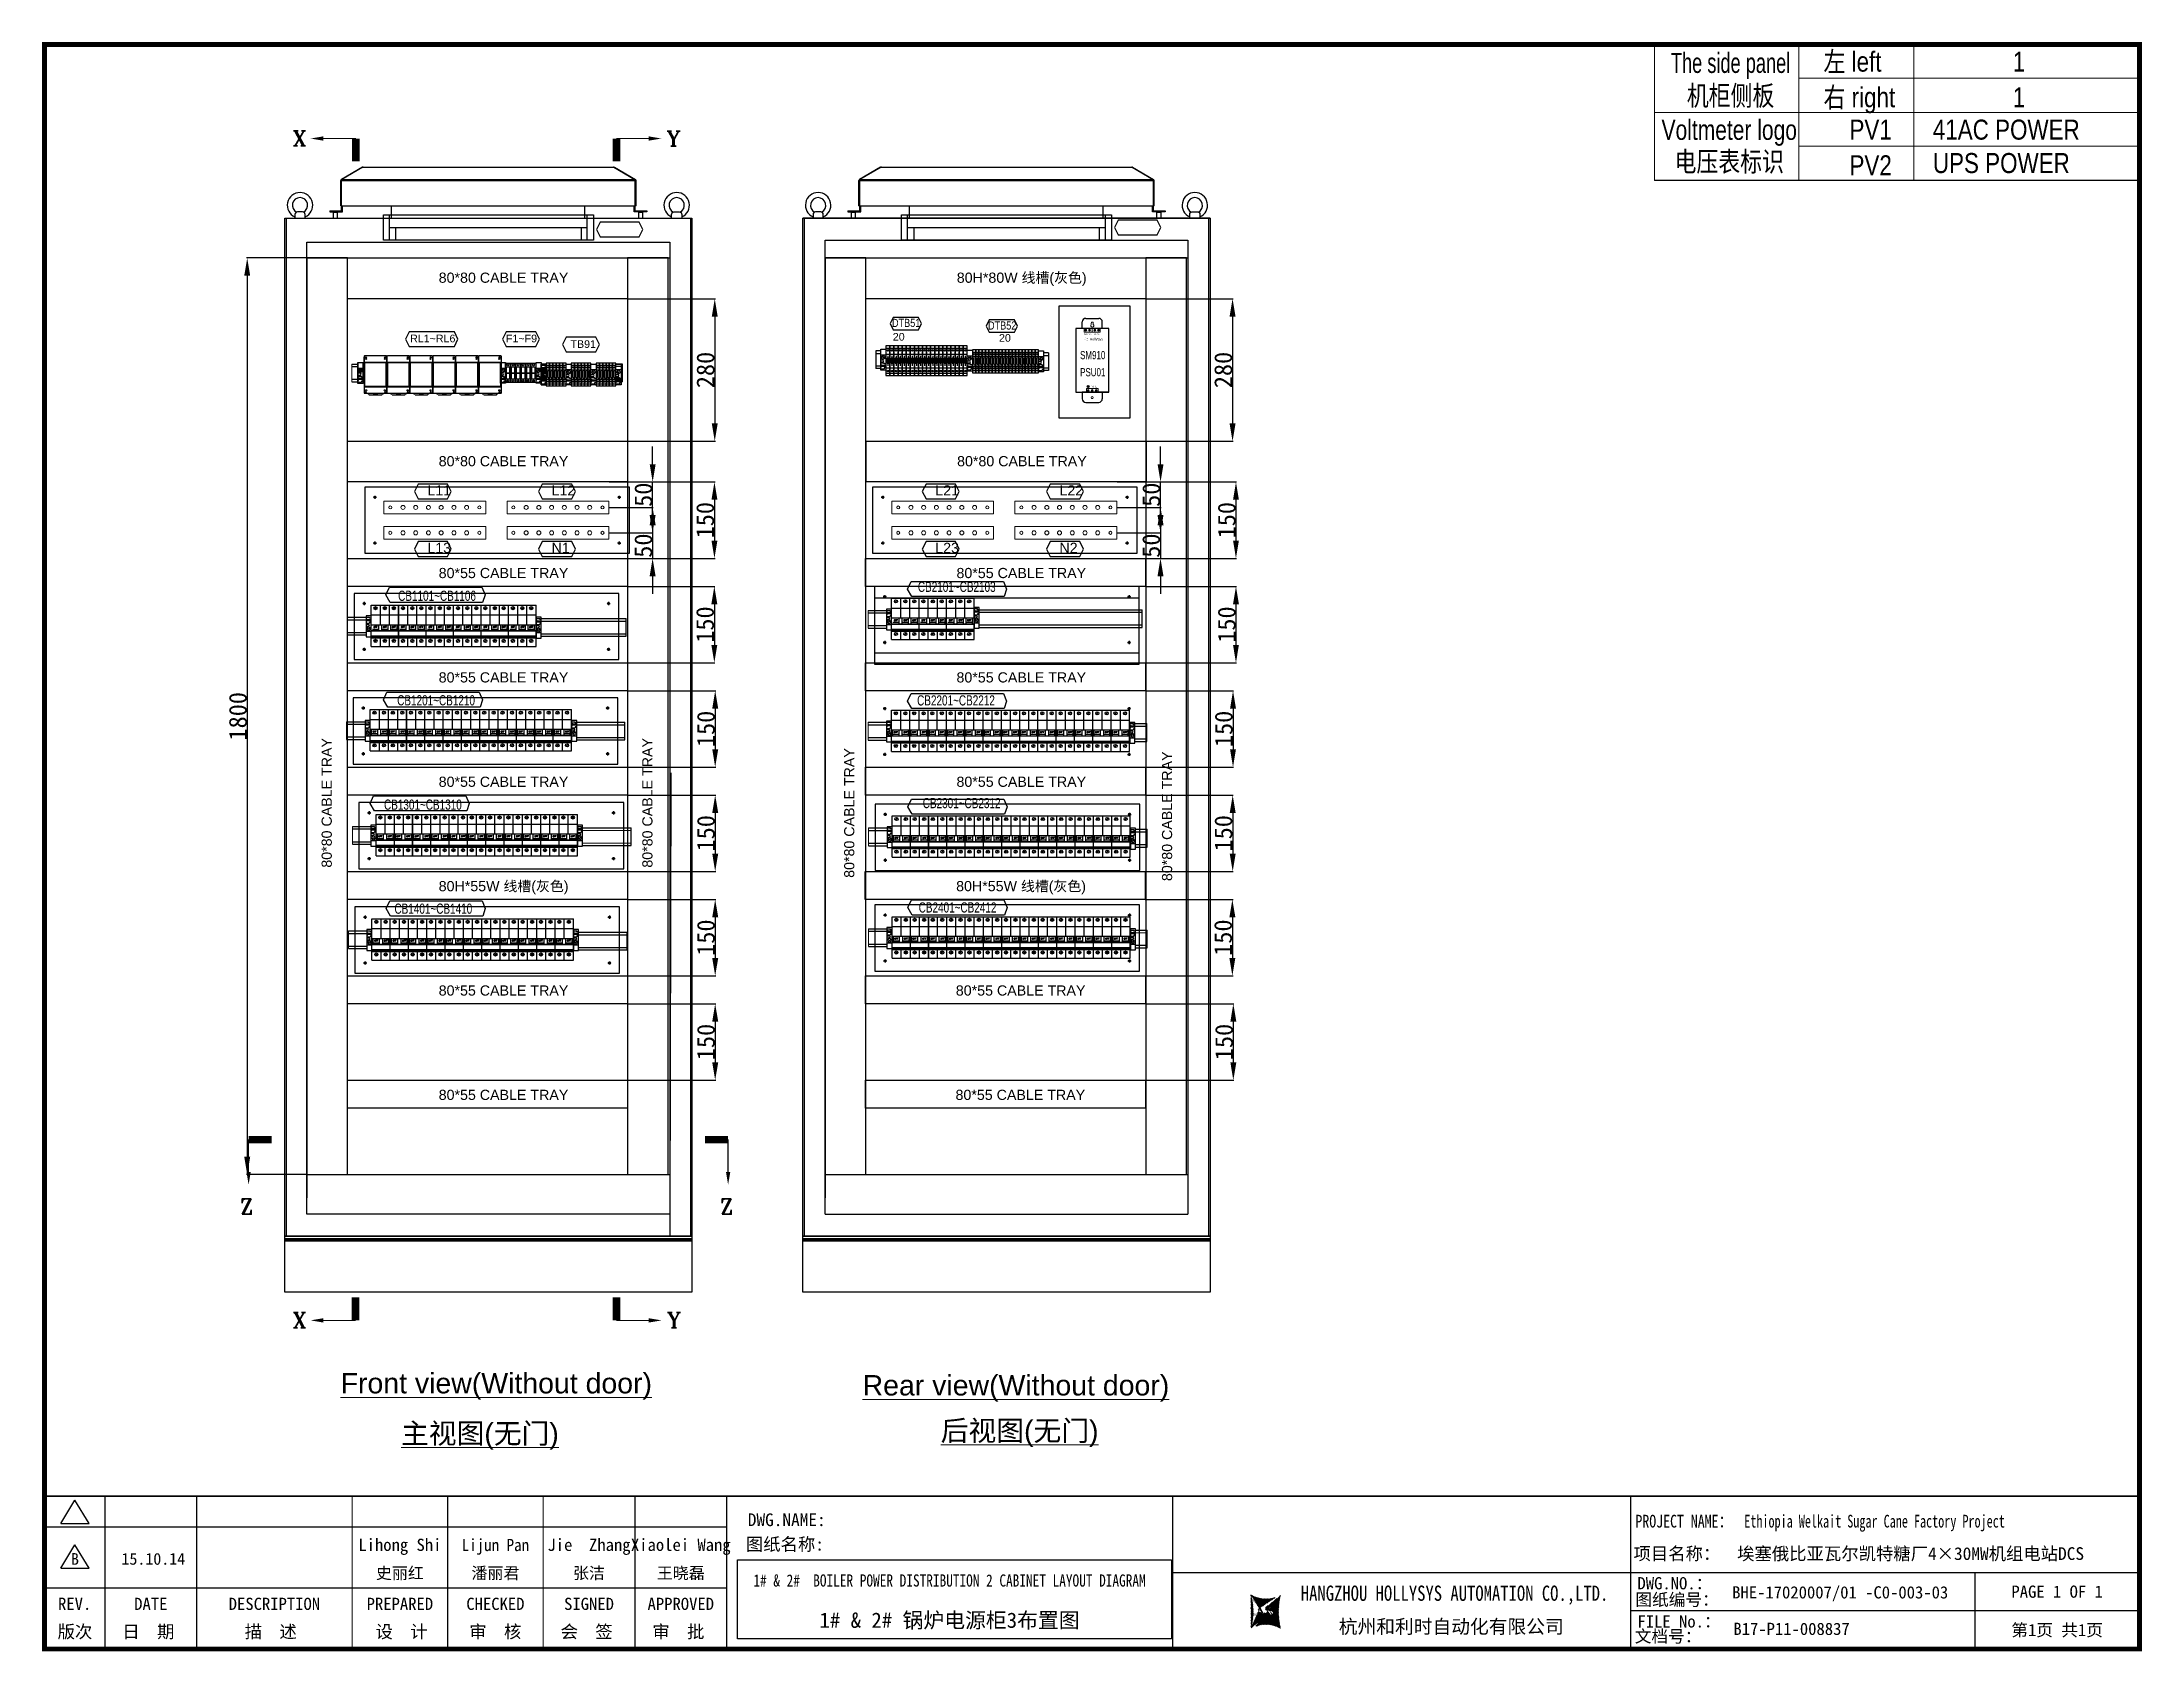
# Model space of a CAD drawing. Extents: x 81444 to 119867, y -54538 to -28747.
# Drawn here: x 86456 to 90581, y -45802 to -42640 of the extents above; entities that cross this region are included whole.
import ezdxf
from ezdxf.enums import TextEntityAlignment as Align
from ezdxf.lldxf.tags import DXFTag

# ---------------------------------------------------------------- set-up
doc = ezdxf.new("R2010")
doc.units = 0
doc.header["$LTSCALE"] = 100
doc.header["$MEASUREMENT"] = 0
for name, color, linetype in [('CABINET', 7, 'Continuous'), ('CLOUD_LAYER', 6, 'Continuous'), ('COMPONENT', 7, 'Continuous'), ('LOOP', 5, 'Continuous'), ('PANEL', 7, 'Continuous'), ('Panel Comp', 7, 'Continuous'), ('PSU', 12, 'Continuous'), ('t', 1, 'Continuous'), ('TEXT', 7, 'Continuous'), ('标准图框及表格', 7, 'Continuous')]:
    doc.layers.add(name, color=color, linetype=linetype)
doc.layers.add('细实线', color=7, linetype='Continuous', lineweight=20)
doc.styles.add('HZ', font='arial.ttf', dxfattribs={"width": 0.7})
doc.styles.add('ROMANS', font='romans', dxfattribs={"width": 0.8, "height": 2})
doc.styles.add('ROMANT', font='romant.shx')
doc.styles.get("Standard").update_dxf_attribs({"font": ''})
doc.styles.get('Standard').set_extended_font_data('SimSun')
tags = doc.linetypes.add('CENTER', pattern=[2, 1.25, -0.25, 0.25, -0.25]).pattern_tags.tags
tags[10:11] = [DXFTag(74, 4), DXFTag(75, 0), DXFTag(340, '0'), DXFTag(46, 1.0), DXFTag(50, 0.0), DXFTag(44, 0.0), DXFTag(45, 0.0)]
tags[8:9] = [DXFTag(74, 4), DXFTag(75, 0), DXFTag(340, '0'), DXFTag(46, 1.0), DXFTag(50, 0.0), DXFTag(44, 0.0), DXFTag(45, 0.0)]
tags[6:7] = [DXFTag(74, 4), DXFTag(75, 0), DXFTag(340, '0'), DXFTag(46, 1.0), DXFTag(50, 0.0), DXFTag(44, 0.0), DXFTag(45, 0.0)]
tags[4:5] = [DXFTag(74, 4), DXFTag(75, 0), DXFTag(340, '0'), DXFTag(46, 1.0), DXFTag(50, 0.0), DXFTag(44, 0.0), DXFTag(45, 0.0)]
tags = doc.linetypes.add('CENTER2', pattern=[1.125, 0.75, -0.125, 0.125, -0.125]).pattern_tags.tags
tags[10:11] = [DXFTag(74, 4), DXFTag(75, 0), DXFTag(340, '0'), DXFTag(46, 1.0), DXFTag(50, 0.0), DXFTag(44, 0.0), DXFTag(45, 0.0)]
tags[8:9] = [DXFTag(74, 4), DXFTag(75, 0), DXFTag(340, '0'), DXFTag(46, 1.0), DXFTag(50, 0.0), DXFTag(44, 0.0), DXFTag(45, 0.0)]
tags[6:7] = [DXFTag(74, 4), DXFTag(75, 0), DXFTag(340, '0'), DXFTag(46, 1.0), DXFTag(50, 0.0), DXFTag(44, 0.0), DXFTag(45, 0.0)]
tags[4:5] = [DXFTag(74, 4), DXFTag(75, 0), DXFTag(340, '0'), DXFTag(46, 1.0), DXFTag(50, 0.0), DXFTag(44, 0.0), DXFTag(45, 0.0)]
tags = doc.linetypes.add('HIDDEN', pattern=[0.375, 0.25, -0.125]).pattern_tags.tags
tags[6:7] = [DXFTag(74, 4), DXFTag(75, 0), DXFTag(340, '0'), DXFTag(46, 1.0), DXFTag(50, 0.0), DXFTag(44, 0.0), DXFTag(45, 0.0)]
tags[4:5] = [DXFTag(74, 4), DXFTag(75, 0), DXFTag(340, '0'), DXFTag(46, 1.0), DXFTag(50, 0.0), DXFTag(44, 0.0), DXFTag(45, 0.0)]
tags = doc.linetypes.add('HIDDEN2', pattern=[0.1875, 0.125, -0.0625]).pattern_tags.tags
tags[6:7] = [DXFTag(74, 4), DXFTag(75, 0), DXFTag(340, '0'), DXFTag(46, 1.0), DXFTag(50, 0.0), DXFTag(44, 0.0), DXFTag(45, 0.0)]
tags[4:5] = [DXFTag(74, 4), DXFTag(75, 0), DXFTag(340, '0'), DXFTag(46, 1.0), DXFTag(50, 0.0), DXFTag(44, 0.0), DXFTag(45, 0.0)]
doc.dimstyles.new('ISO-25', dxfattribs={"dimtxt": 35, "dimasz": 35, "dimexe": 1.25, "dimexo": 0.625, "dimtad": 1, "dimtoh": 1, "dimdec": 0, "dimtxsty": 'Standard', "dimcen": 2.5, "dimadec": 0, "dimazin": 0, "dimtfac": 1, "dimtdec": 0, "dimtmove": 0, "dimatfit": 3, "dimfxl": 0, "dimarcsym": 0})

# ---------------------------------------------------------------- blocks, each defined once
blk = doc.blocks.new('风帽正面')
at = {"linetype": 'Continuous'}
for p, q in [((60582.9, -62124.9), (60541.6, -62148.8)), ((60583.7, -62124.9), (60542.3, -62148.8)), ((60582.9, -62124.9), (60583.1, -62125.3)), ((60583.7, -62124.9), (61076.8, -62124.9)), ((60584.3, -62124.6), (61076.2, -62124.6)), ((61076.8, -62124.9), (61118.1, -62148.8)), ((61077.6, -62124.9), (61077.4, -62125.3)), ((61077.6, -62124.9), (61118.9, -62148.8)), ((60540.2, -62200.6), (60540.2, -62151.1)), ((60540.2, -62151.1), (60541.7, -62151.1)), ((60541.6, -62148.8), (60542.1, -62149.6)), ((60541.7, -62200.6), (60541.7, -62151.1)), ((60541.7, -62151.1), (61118.7, -62151.1)), ((60542.3, -62148.8), (61118.1, -62148.8)), ((61118.9, -62148.8), (61118.4, -62149.6)), ((61118.7, -62200.6), (61118.7, -62151.1)), ((61120.2, -62151.1), (61118.7, -62151.1)), ((61120.2, -62200.6), (61120.2, -62151.1)), ((60540.2, -62200.6), (60541.7, -62200.6)), ((60541.7, -62210.6), (60541.7, -62200.6)), ((60541.7, -62200.6), (61118.7, -62200.6)), ((60543.7, -62212.6), (60543.7, -62200.6)), ((60639.7, -62224.6), (60639.7, -62200.6)), ((61019.7, -62224.6), (61019.7, -62200.6)), ((61116.7, -62212.6), (61116.7, -62200.6)), ((61118.7, -62210.6), (61118.7, -62200.6)), ((61120.2, -62200.6), (61118.7, -62200.6)), ((60518.7, -62210.6), (60518.7, -62212.6)), ((60518.7, -62210.6), (60541.7, -62210.6)), ((60518.7, -62212.6), (60543.7, -62212.6)), ((60521.7, -62210.6), (60521.7, -62212.6)), ((60526.2, -62212.6), (60525.7, -62213.1)), ((60525.7, -62224.6), (60525.7, -62213.1)), ((60525.7, -62213.1), (60533.7, -62213.1)), ((60533.7, -62213.1), (60533.2, -62212.6)), ((60533.7, -62224.6), (60533.7, -62213.1)), ((60543.7, -62212.6), (60541.7, -62210.6)), ((61116.7, -62212.6), (61118.7, -62210.6)), ((61141.7, -62212.6), (61116.7, -62212.6)), ((61118.7, -62210.6), (61141.7, -62210.6)), ((61126.2, -62212.6), (61125.7, -62213.1)), ((61125.7, -62224.6), (61125.7, -62213.1)), ((61125.7, -62213.1), (61133.7, -62213.1)), ((61133.7, -62213.1), (61133.2, -62212.6)), ((61133.7, -62224.6), (61133.7, -62213.1)), ((61138.7, -62210.6), (61138.7, -62212.6)), ((61141.7, -62210.6), (61141.7, -62212.6))]:
    blk.add_line(p, q, dxfattribs=at)
for centre, radius, start, end in [((60584.3, -62127.3), 2.7, 90, 120), ((61076.2, -62127.3), 2.7, 60, 90), ((60542.9, -62151.1), 2.7, 120, 180), ((60693.6, -62183.3), 155.2, 167.8738, 168.0486), ((60588.1, -62160.6), 47.3, 167.3118, 167.8829), ((61072.4, -62160.6), 47.3, 12.1171, 12.6882), ((60966.9, -62183.3), 155.2, 11.9514, 12.1262), ((61117.5, -62151.1), 2.7, 0, 60)]:
    blk.add_arc(centre, radius, start, end, dxfattribs=at)
for points, start_tangent, end_tangent in [([(60583.7, -62124.9), (60583.8, -62124.8), (60584.1, -62124.6)], (0.647129, 0.762381), (0.925529, 0.378677)), ([(60584.1, -62124.6), (60584.3, -62124.6)], (0.925529, 0.378677), (1, 0)), ([(61076.4, -62124.6), (61076.2, -62124.6)], (-0.925529, 0.378677), (-1, 0)), ([(61076.8, -62124.9), (61076.7, -62124.8), (61076.4, -62124.6)], (-0.647129, 0.762381), (-0.925529, 0.378677)), ([(60542.1, -62149.4), (60542.1, -62149.6), (60541.9, -62150.2)], (-0.266985, -0.963701), (-0.2203, -0.975432)), ([(60542.3, -62148.8), (60542.3, -62148.9), (60542.1, -62149.4)], (-0.390683, -0.920525), (-0.266985, -0.963701)), ([(61118.1, -62148.8), (61118.2, -62148.9), (61118.3, -62149.4)], (0.390683, -0.920525), (0.266985, -0.963701)), ([(61118.3, -62149.4), (61118.4, -62149.6), (61118.5, -62150.2)], (0.266985, -0.963701), (0.2203, -0.975432))]:
    blk.add_spline(points, degree=3, dxfattribs=dict(at, start_tangent=start_tangent, end_tangent=end_tangent))
blk = doc.blocks.new('LAMP')
at = {"layer": 'PANEL', "color": 9}
for p, q in [((-206.2, 0), (206.2, 0)), ((-206.2, -50), (-206.2, 0)), ((-194.2, -50), (-194.2, 0)), ((194.2, -50), (194.2, 0)), ((206.2, 0), (206.2, -50)), ((-194.2, -25), (194.2, -25)), ((-182.2, -25), (-182.2, -50)), ((182.2, -25), (182.2, -50)), ((206.2, -50), (-206.2, -50))]:
    blk.add_line(p, q, dxfattribs=at)
blk = doc.blocks.new('*D194')
at = {"color": 0, "lineweight": -2}
for p, q in [((87606.7, -43504.1), (87777.9, -43504.1)), ((87776.7, -43539.1), (87776.7, -43619.1)), ((87606.7, -43654.1), (87777.9, -43654.1))]:
    blk.add_line(p, q, dxfattribs=at)
at = {"color": 0}
for points in [[(87782.5, -43539.1), (87770.9, -43539.1), (87776.7, -43504.1)], [(87770.9, -43619.1), (87782.5, -43619.1), (87776.7, -43654.1)]]:
    blk.add_solid(points, dxfattribs=at)
at = {"layer": 'Defpoints', "color": 0}
for p in [(87606.1, -43504.1), (87606.1, -43654.1), (87776.7, -43654.1)]:
    blk.add_point(p, dxfattribs=at)
at = {"color": 0, "insert": (87758.6, -43579.1), "char_height": 35, "attachment_point": 5, "rotation": 90}
blk.add_mtext('150', dxfattribs=at)
blk = doc.blocks.new('*D195')
at = {"color": 0, "lineweight": -2}
for p, q in [((87606.7, -43709.1), (87777.8, -43709.1)), ((87776.5, -43744.1), (87776.5, -43824.1)), ((87606.7, -43859.1), (87777.8, -43859.1))]:
    blk.add_line(p, q, dxfattribs=at)
at = {"color": 0}
for points in [[(87782.3, -43744.1), (87770.7, -43744.1), (87776.5, -43709.1)], [(87770.7, -43824.1), (87782.3, -43824.1), (87776.5, -43859.1)]]:
    blk.add_solid(points, dxfattribs=at)
at = {"layer": 'Defpoints', "color": 0}
for p in [(87606.1, -43709.1), (87606.1, -43859.1), (87776.5, -43859.1)]:
    blk.add_point(p, dxfattribs=at)
at = {"color": 0, "insert": (87758.4, -43784.1), "char_height": 35, "attachment_point": 5, "rotation": 90}
blk.add_mtext('150', dxfattribs=at)
blk = doc.blocks.new('*D196')
at = {"color": 0, "lineweight": -2}
for p, q in [((87606.7, -43914.1), (87779.5, -43914.1)), ((87778.2, -43949.1), (87778.2, -44029.1)), ((87606.7, -44064.1), (87779.5, -44064.1))]:
    blk.add_line(p, q, dxfattribs=at)
at = {"color": 0}
for points in [[(87784.1, -43949.1), (87772.4, -43949.1), (87778.2, -43914.1)], [(87772.4, -44029.1), (87784.1, -44029.1), (87778.2, -44064.1)]]:
    blk.add_solid(points, dxfattribs=at)
at = {"layer": 'Defpoints', "color": 0}
for p in [(87606.1, -43914.1), (87606.1, -44064.1), (87778.2, -44064.1)]:
    blk.add_point(p, dxfattribs=at)
at = {"color": 0, "insert": (87760.1, -43989.1), "char_height": 35, "attachment_point": 5, "rotation": 90}
blk.add_mtext('150', dxfattribs=at)
blk = doc.blocks.new('*D197')
at = {"color": 0, "lineweight": -2}
for p, q in [((88624.5, -43504.1), (88802.5, -43504.1)), ((88801.2, -43539.1), (88801.2, -43619.1)), ((88624.5, -43654.1), (88802.5, -43654.1))]:
    blk.add_line(p, q, dxfattribs=at)
at = {"color": 0}
for points in [[(88807, -43539.1), (88795.4, -43539.1), (88801.2, -43504.1)], [(88795.4, -43619.1), (88807, -43619.1), (88801.2, -43654.1)]]:
    blk.add_solid(points, dxfattribs=at)
at = {"layer": 'Defpoints', "color": 0}
for p in [(88623.9, -43504.1), (88623.9, -43654.1), (88801.2, -43654.1)]:
    blk.add_point(p, dxfattribs=at)
at = {"color": 0, "insert": (88783.1, -43579.1), "char_height": 35, "attachment_point": 5, "rotation": 90}
blk.add_mtext('150', dxfattribs=at)
blk = doc.blocks.new('*D198')
at = {"color": 0, "lineweight": -2}
for p, q in [((86975.5, -43064.1), (86857.6, -43064.1)), ((86858.9, -43099.1), (86858.9, -44829.6)), ((86975.5, -44864.6), (86857.6, -44864.6))]:
    blk.add_line(p, q, dxfattribs=at)
at = {"color": 0}
for points in [[(86864.7, -43099.1), (86853, -43099.1), (86858.9, -43064.1)], [(86853, -44829.6), (86864.7, -44829.6), (86858.9, -44864.6)]]:
    blk.add_solid(points, dxfattribs=at)
at = {"layer": 'Defpoints', "color": 0}
for p in [(86976.1, -43064.1), (86858.9, -44864.6), (86976.1, -44864.6)]:
    blk.add_point(p, dxfattribs=at)
at = {"color": 0, "insert": (86840.7, -43964.3), "char_height": 35, "attachment_point": 5, "rotation": 90}
blk.add_mtext('1800', dxfattribs=at)
blk = doc.blocks.new('*D199')
at = {"color": 0, "lineweight": -2}
for p, q in [((88624.5, -43709.1), (88802.5, -43709.1)), ((88801.2, -43744.1), (88801.2, -43824.1)), ((88624.5, -43859.1), (88802.5, -43859.1))]:
    blk.add_line(p, q, dxfattribs=at)
at = {"color": 0}
for points in [[(88807, -43744.1), (88795.4, -43744.1), (88801.2, -43709.1)], [(88795.4, -43824.1), (88807, -43824.1), (88801.2, -43859.1)]]:
    blk.add_solid(points, dxfattribs=at)
at = {"layer": 'Defpoints', "color": 0}
for p in [(88623.9, -43709.1), (88623.9, -43859.1), (88801.2, -43859.1)]:
    blk.add_point(p, dxfattribs=at)
at = {"color": 0, "insert": (88783.1, -43784.1), "char_height": 35, "attachment_point": 5, "rotation": 90}
blk.add_mtext('150', dxfattribs=at)
blk = doc.blocks.new('*D200')
at = {"color": 0, "lineweight": -2}
for p, q in [((87606.7, -44119.1), (87779.5, -44119.1)), ((87778.2, -44154.1), (87778.2, -44234.1)), ((87606.7, -44269.1), (87779.5, -44269.1))]:
    blk.add_line(p, q, dxfattribs=at)
at = {"color": 0}
for points in [[(87784.1, -44154.1), (87772.4, -44154.1), (87778.2, -44119.1)], [(87772.4, -44234.1), (87784.1, -44234.1), (87778.2, -44269.1)]]:
    blk.add_solid(points, dxfattribs=at)
at = {"layer": 'Defpoints', "color": 0}
for p in [(87606.1, -44119.1), (87606.1, -44269.1), (87778.2, -44269.1)]:
    blk.add_point(p, dxfattribs=at)
at = {"color": 0, "insert": (87760.1, -44194.1), "char_height": 35, "attachment_point": 5, "rotation": 90}
blk.add_mtext('150', dxfattribs=at)
blk = doc.blocks.new('*D201')
at = {"color": 0, "lineweight": -2}
for p, q in [((87606.7, -44324.1), (87779.5, -44324.1)), ((87778.2, -44359.1), (87778.2, -44439.1)), ((87606.7, -44474.1), (87779.5, -44474.1))]:
    blk.add_line(p, q, dxfattribs=at)
at = {"color": 0}
for points in [[(87784.1, -44359.1), (87772.4, -44359.1), (87778.2, -44324.1)], [(87772.4, -44439.1), (87784.1, -44439.1), (87778.2, -44474.1)]]:
    blk.add_solid(points, dxfattribs=at)
at = {"layer": 'Defpoints', "color": 0}
for p in [(87606.1, -44324.1), (87606.1, -44474.1), (87778.2, -44474.1)]:
    blk.add_point(p, dxfattribs=at)
at = {"color": 0, "insert": (87760.1, -44399.1), "char_height": 35, "attachment_point": 5, "rotation": 90}
blk.add_mtext('150', dxfattribs=at)
blk = doc.blocks.new('*D202')
at = {"color": 0, "lineweight": -2}
for p, q in [((88623.9, -43914.1), (88796.6, -43914.1)), ((88795.4, -43949.1), (88795.4, -44029.1)), ((88623.9, -44064.1), (88796.6, -44064.1))]:
    blk.add_line(p, q, dxfattribs=at)
at = {"color": 0}
for points in [[(88801.2, -43949.1), (88789.6, -43949.1), (88795.4, -43914.1)], [(88789.6, -44029.1), (88801.2, -44029.1), (88795.4, -44064.1)]]:
    blk.add_solid(points, dxfattribs=at)
at = {"layer": 'Defpoints', "color": 0}
for p in [(88623.3, -43914.1), (88623.3, -44064.1), (88795.4, -44064.1)]:
    blk.add_point(p, dxfattribs=at)
at = {"color": 0, "insert": (88777.3, -43989.1), "char_height": 35, "attachment_point": 5, "rotation": 90}
blk.add_mtext('150', dxfattribs=at)
blk = doc.blocks.new('*D203')
at = {"color": 0, "lineweight": -2}
for p, q in [((88623.3, -44119.1), (88796, -44119.1)), ((88794.8, -44154.1), (88794.8, -44234.1)), ((88623.3, -44269.1), (88796, -44269.1))]:
    blk.add_line(p, q, dxfattribs=at)
at = {"color": 0}
for points in [[(88800.6, -44154.1), (88788.9, -44154.1), (88794.8, -44119.1)], [(88788.9, -44234.1), (88800.6, -44234.1), (88794.8, -44269.1)]]:
    blk.add_solid(points, dxfattribs=at)
at = {"layer": 'Defpoints', "color": 0}
for p in [(88622.6, -44119.1), (88622.6, -44269.1), (88794.8, -44269.1)]:
    blk.add_point(p, dxfattribs=at)
at = {"color": 0, "insert": (88776.6, -44194.1), "char_height": 35, "attachment_point": 5, "rotation": 90}
blk.add_mtext('150', dxfattribs=at)
blk = doc.blocks.new('*D204')
at = {"color": 0, "lineweight": -2}
for p, q in [((88622.6, -44324.1), (88795.4, -44324.1)), ((88794.1, -44359.1), (88794.1, -44439.1)), ((88622.6, -44474.1), (88795.4, -44474.1))]:
    blk.add_line(p, q, dxfattribs=at)
at = {"color": 0}
for points in [[(88800, -44359.1), (88788.3, -44359.1), (88794.1, -44324.1)], [(88788.3, -44439.1), (88800, -44439.1), (88794.1, -44474.1)]]:
    blk.add_solid(points, dxfattribs=at)
at = {"layer": 'Defpoints', "color": 0}
for p in [(88622, -44324.1), (88622, -44474.1), (88794.1, -44474.1)]:
    blk.add_point(p, dxfattribs=at)
at = {"color": 0, "insert": (88776, -44399.1), "char_height": 35, "attachment_point": 5, "rotation": 90}
blk.add_mtext('150', dxfattribs=at)
blk = doc.blocks.new('*D205')
at = {"color": 0, "lineweight": -2}
for p, q in [((87606.7, -44529.1), (87779.5, -44529.1)), ((87778.2, -44564.1), (87778.2, -44644.1)), ((87606.7, -44679.1), (87779.5, -44679.1))]:
    blk.add_line(p, q, dxfattribs=at)
at = {"color": 0}
for points in [[(87784.1, -44564.1), (87772.4, -44564.1), (87778.2, -44529.1)], [(87772.4, -44644.1), (87784.1, -44644.1), (87778.2, -44679.1)]]:
    blk.add_solid(points, dxfattribs=at)
at = {"layer": 'Defpoints', "color": 0}
for p in [(87606.1, -44529.1), (87606.1, -44679.1), (87778.2, -44679.1)]:
    blk.add_point(p, dxfattribs=at)
at = {"color": 0, "insert": (87760.1, -44604.1), "char_height": 35, "attachment_point": 5, "rotation": 90}
blk.add_mtext('150', dxfattribs=at)
blk = doc.blocks.new('空开3P')
at = {"layer": 'COMPONENT', "color": 6, "linetype": 'HIDDEN', "ltscale": 0.2}
for p, q in [((185939.2, 105389.4, 63738.9), (185943.6, 105393.8, 63738.9)), ((185957.7, 105389.4, 63738.9), (185962.1, 105393.8, 63738.9)), ((185975.2, 105389.4, 63738.9), (185979.6, 105393.8, 63738.9)), ((185939.2, 105325.2, 63738.9), (185943.6, 105329.6, 63738.9)), ((185957.7, 105325.2, 63738.9), (185962.1, 105329.6, 63738.9)), ((185975.2, 105325.2, 63738.9), (185979.6, 105329.6, 63738.9))]:
    blk.add_line(p, q, dxfattribs=at)
for centre in [(185941.4, 105391.6, 63738.9), (185959.9, 105391.6, 63738.9), (185977.4, 105391.6, 63738.9), (185941.4, 105327.4, 63738.9), (185959.9, 105327.4, 63738.9), (185977.4, 105327.4, 63738.9)]:
    blk.add_circle(centre, 3.1, dxfattribs=at)
at = {"layer": 'PSU', "linetype": 'HIDDEN', "ltscale": 0.2}
for p, q in [((185932.9, 105397.7, 63738.9), (185969, 105397.7, 63738.9)), ((185932.9, 105378.4, 63738.9), (185932.9, 105397.7, 63738.9)), ((185951, 105378.4, 63738.9), (185951, 105397.7, 63738.9)), ((185969, 105397.7, 63738.9), (185987, 105397.7, 63738.9)), ((185969, 105378.4, 63738.9), (185969, 105397.7, 63738.9)), ((185969, 105378.4, 63738.9), (185969, 105397.7, 63738.9)), ((185969, 105359.2, 63738.9), (185969, 105378.4, 63738.9)), ((185987, 105378.4, 63738.9), (185987, 105397.7, 63738.9)), ((185932.9, 105316.6, 63738.9), (185932.9, 105333.4, 63738.9)), ((185951, 105316.6, 63738.9), (185951, 105333.4, 63738.9)), ((185969, 105316.6, 63738.9), (185969, 105337.2, 63738.9)), ((185969, 105316.6, 63738.9), (185969, 105333.4, 63738.9)), ((185969, 105316.6, 63738.9), (185969, 105330.4, 63738.9)), ((185987, 105316.6, 63738.9), (185987, 105333.4, 63738.9)), ((185932.9, 105316.6, 63738.9), (185969, 105316.6, 63738.9)), ((185969, 105316.6, 63738.9), (185987, 105316.6, 63738.9))]:
    blk.add_line(p, q, dxfattribs=at)
at = {"layer": 'PSU'}
for p, q in [((185932.9, 105378.4, 63738.9), (185969, 105378.4, 63738.9)), ((185932.9, 105333.4, 63738.9), (185932.9, 105378.4, 63738.9)), ((185932.9, 105359.2, 63738.9), (185951, 105359.2, 63738.9)), ((185947.9, 105347.5, 63738.9), (185947.9, 105359.2, 63738.9)), ((185951, 105359.2, 63738.9), (185951, 105378.4, 63738.9)), ((185951, 105359.2, 63738.9), (185969, 105359.2, 63738.9)), ((185954, 105347.5, 63738.9), (185954, 105359.2, 63738.9)), ((185966.4, 105347.5, 63738.9), (185966.4, 105359.2, 63738.9)), ((185969, 105378.4, 63738.9), (185987, 105378.4, 63738.9)), ((185969, 105359.2, 63738.9), (185969, 105378.4, 63738.9)), ((185969, 105359.2, 63738.9), (185969, 105378.4, 63738.9)), ((185969, 105359.2, 63738.9), (185987, 105359.2, 63738.9)), ((185971.5, 105347.5, 63738.9), (185971.5, 105359.2, 63738.9)), ((185983.9, 105347.5, 63738.9), (185983.9, 105359.2, 63738.9)), ((185987, 105333.4, 63738.9), (185987, 105378.4, 63738.9)), ((185932.9, 105347.5, 63738.9), (185969, 105347.5, 63738.9)), ((185932.9, 105347, 63738.9), (185969, 105347, 63738.9)), ((185932.9, 105337.2, 63738.9), (185969, 105337.2, 63738.9)), ((185932.9, 105335.8, 63738.9), (185969, 105335.8, 63738.9)), ((185932.9, 105333.4, 63738.9), (185969, 105333.4, 63738.9)), ((185935.5, 105350.6, 63738.9), (185947.9, 105350.6, 63738.9)), ((185951, 105333.4, 63738.9), (185951, 105333.4, 63738.9)), ((185954, 105350.6, 63738.9), (185966.4, 105350.6, 63738.9)), ((185969, 105347.5, 63738.9), (185987, 105347.5, 63738.9)), ((185969, 105347, 63738.9), (185987, 105347, 63738.9)), ((185969, 105337.2, 63738.9), (185987, 105337.2, 63738.9)), ((185969, 105333.4, 63738.9), (185969, 105337.2, 63738.9)), ((185969, 105333.4, 63738.9), (185969, 105337.2, 63738.9)), ((185969, 105335.8, 63738.9), (185987, 105335.8, 63738.9)), ((185969, 105333.4, 63738.9), (185987, 105333.4, 63738.9)), ((185971.5, 105350.6, 63738.9), (185983.9, 105350.6, 63738.9))]:
    blk.add_line(p, q, dxfattribs=at)
at = {"layer": 'TEXT', "style": 'ROMANS'}
for p in [(185941.5, 105354.5, 63738.9), (185960.3, 105354.5, 63738.9), (185977.5, 105354.5, 63738.9)]:
    blk.add_text('OFF', height=3.09, dxfattribs=at).set_placement(p, align=Align.MIDDLE)
blk = doc.blocks.new('堵头')
at = {"color": 53}
for p, q in [((0, -41), (0, 0)), ((0, 0), (10, 0)), ((10, 0), (10, -41)), ((0, -11), (10, -11)), ((0, -20.6), (4, -20.6)), ((0, -24.6), (4, -24.6)), ((0, -26.6), (7, -26.6)), ((0, -29.6), (1, -29.6)), ((0, -35.6), (1, -35.6)), ((0, -38.6), (7, -38.6)), ((10, -41), (0, -41)), ((1, -29.6), (1, -31.6)), ((10, -31.6), (1, -31.6)), ((10, -33.6), (1, -33.6)), ((1, -35.6), (1, -33.6)), ((7.3, -18.3), (2.7, -13.8)), ((7, -28.6), (7, -26.6)), ((10, -28.6), (7, -28.6)), ((10, -36.6), (7, -36.6)), ((7, -36.6), (7, -38.6))]:
    blk.add_line(p, q, dxfattribs=at)
blk.add_arc((4, -22.6), 2, 270, 90, dxfattribs=at)
blk.add_ellipse((5, -16.1), major_axis=(0, -3.5), ratio=0.857143, start_param=4.712389, end_param=10.995574, dxfattribs=at)
blk = doc.blocks.new('2P空开')
at = {"layer": 'COMPONENT', "color": 6, "linetype": 'HIDDEN', "ltscale": 0.2}
for p, q in [((-11.8, -8.2), (-7.4, -3.9)), ((6.8, -8.2), (11.1, -3.9)), ((-11.8, -72.4), (-7.4, -68)), ((6.8, -72.4), (11.1, -68))]:
    blk.add_line(p, q, dxfattribs=at)
for centre in [(-9.6, -6), (9, -6), (-9.6, -70.2), (9, -70.2)]:
    blk.add_circle(centre, 3.1, dxfattribs=at)
at = {"layer": 'PSU', "linetype": 'HIDDEN', "ltscale": 0.2}
for p, q in [((-18, 0), (18, 0)), ((-18, -19.2), (-18, 0)), ((0, -19.2), (0, 0)), ((18, -19.2), (18, 0)), ((18, -81), (18, -19.2)), ((-18, -81), (-18, -64.2)), ((-18, -81), (18, -81)), ((0, -81), (0, -64.2)), ((18, -81), (18, -67.2))]:
    blk.add_line(p, q, dxfattribs=at)
at = {"layer": 'PSU'}
for p, q in [((-18, -19.2), (18, -19.2)), ((-18, -64.2), (-18, -19.2)), ((-18, -38.4), (0, -38.4)), ((-15.4, -50.1), (-15.4, -38.4)), ((-3.1, -50.1), (-3.1, -38.4)), ((0, -38.4), (0, -19.2)), ((0, -38.4), (18, -38.4)), ((3.1, -50.1), (3.1, -38.4)), ((15.4, -50.1), (15.4, -38.4)), ((18, -64.2), (18, -19.2)), ((-18, -50.1), (18, -50.1)), ((-18, -50.6), (18, -50.6)), ((-18, -60.5), (18, -60.5)), ((-18, -61.8), (18, -61.8)), ((-18, -64.2), (18, -64.2)), ((-15.4, -47), (-3.1, -47)), ((0, -64.2), (0, -64.2)), ((3.1, -47), (15.4, -47))]:
    blk.add_line(p, q, dxfattribs=at)
at = {"layer": 'TEXT', "style": 'ROMANS'}
for p in [(-9.5, -43.1), (9.4, -43.1)]:
    blk.add_text('OFF', height=3.09, dxfattribs=at).set_placement(p, align=Align.MIDDLE)
blk = doc.blocks.new('*D231')
at = {"color": 0, "lineweight": -2}
for p, q in [((87655.3, -43469.1), (87655.3, -43434.1)), ((87569.9, -43504.1), (87656.6, -43504.1)), ((87655.3, -43554.1), (87655.3, -43504.1)), ((87569.9, -43554.1), (87656.6, -43554.1)), ((87655.3, -43589.1), (87655.3, -43624.1))]:
    blk.add_line(p, q, dxfattribs=at)
at = {"color": 0}
for points in [[(87649.5, -43469.1), (87661.2, -43469.1), (87655.3, -43504.1)], [(87661.2, -43589.1), (87649.5, -43589.1), (87655.3, -43554.1)]]:
    blk.add_solid(points, dxfattribs=at)
at = {"layer": 'Defpoints', "color": 0}
for p in [(87569.3, -43504.1), (87655.3, -43504.1), (87569.3, -43554.1)]:
    blk.add_point(p, dxfattribs=at)
at = {"color": 0, "insert": (87637.2, -43529.1), "char_height": 35, "attachment_point": 5, "rotation": 90}
blk.add_mtext('50', dxfattribs=at)
blk = doc.blocks.new('*D221')
at = {"color": 0, "lineweight": -2}
for p, q in [((87655.2, -43569), (87655.2, -43534)), ((87570, -43604), (87656.5, -43604)), ((87655.2, -43604), (87655.2, -43654.1)), ((87570, -43654.1), (87656.5, -43654.1)), ((87655.2, -43689.1), (87655.2, -43724.1))]:
    blk.add_line(p, q, dxfattribs=at)
at = {"color": 0}
for points in [[(87649.4, -43569), (87661.1, -43569), (87655.2, -43604)], [(87661.1, -43689.1), (87649.4, -43689.1), (87655.2, -43654.1)]]:
    blk.add_solid(points, dxfattribs=at)
at = {"layer": 'Defpoints', "color": 0}
for p in [(87569.3, -43604), (87569.3, -43654.1), (87655.2, -43654.1)]:
    blk.add_point(p, dxfattribs=at)
at = {"color": 0, "insert": (87637.1, -43629.1), "char_height": 35, "attachment_point": 5, "rotation": 90}
blk.add_mtext('50', dxfattribs=at)
blk = doc.blocks.new('*D222')
at = {"color": 0, "lineweight": -2}
for p, q in [((88653.1, -43469.1), (88653.1, -43434.1)), ((88567.6, -43504.1), (88654.3, -43504.1)), ((88653.1, -43554.1), (88653.1, -43504.1)), ((88567.6, -43554.1), (88654.3, -43554.1)), ((88653.1, -43589.1), (88653.1, -43624.1))]:
    blk.add_line(p, q, dxfattribs=at)
at = {"color": 0}
for points in [[(88647.2, -43469.1), (88658.9, -43469.1), (88653.1, -43504.1)], [(88658.9, -43589.1), (88647.2, -43589.1), (88653.1, -43554.1)]]:
    blk.add_solid(points, dxfattribs=at)
at = {"layer": 'Defpoints', "color": 0}
for p in [(88567, -43504.1), (88653.1, -43504.1), (88567, -43554.1)]:
    blk.add_point(p, dxfattribs=at)
at = {"color": 0, "insert": (88634.9, -43529.1), "char_height": 35, "attachment_point": 5, "rotation": 90}
blk.add_mtext('50', dxfattribs=at)
blk = doc.blocks.new('*D223')
at = {"color": 0, "lineweight": -2}
for p, q in [((88652.9, -43569), (88652.9, -43534)), ((88567.7, -43604), (88654.2, -43604)), ((88652.9, -43604), (88652.9, -43654.1)), ((88567.7, -43654.1), (88654.2, -43654.1)), ((88652.9, -43689.1), (88652.9, -43724.1))]:
    blk.add_line(p, q, dxfattribs=at)
at = {"color": 0}
for points in [[(88647.1, -43569), (88658.8, -43569), (88652.9, -43604)], [(88658.8, -43689.1), (88647.1, -43689.1), (88652.9, -43654.1)]]:
    blk.add_solid(points, dxfattribs=at)
at = {"layer": 'Defpoints', "color": 0}
for p in [(88567.1, -43604), (88567.1, -43654.1), (88652.9, -43654.1)]:
    blk.add_point(p, dxfattribs=at)
at = {"color": 0, "insert": (88634.8, -43629.1), "char_height": 35, "attachment_point": 5, "rotation": 90}
blk.add_mtext('50', dxfattribs=at)
blk = doc.blocks.new('*D224')
at = {"color": 0, "lineweight": -2}
for p, q in [((88624.5, -44529.1), (88797.3, -44529.1)), ((88796, -44564.1), (88796, -44644.1)), ((88624.5, -44679.1), (88797.3, -44679.1))]:
    blk.add_line(p, q, dxfattribs=at)
at = {"color": 0}
for points in [[(88801.9, -44564.1), (88790.2, -44564.1), (88796, -44529.1)], [(88790.2, -44644.1), (88801.9, -44644.1), (88796, -44679.1)]]:
    blk.add_solid(points, dxfattribs=at)
at = {"layer": 'Defpoints', "color": 0}
for p in [(88623.9, -44529.1), (88623.9, -44679.1), (88796, -44679.1)]:
    blk.add_point(p, dxfattribs=at)
at = {"color": 0, "insert": (88777.9, -44604.1), "char_height": 35, "attachment_point": 5, "rotation": 90}
blk.add_mtext('150', dxfattribs=at)
blk = doc.blocks.new('*D225')
at = {"color": 0, "lineweight": -2}
for p, q in [((87607.3, -43144.1), (87778.6, -43144.1)), ((87777.3, -43179.1), (87777.3, -43389.1)), ((87607.3, -43424.1), (87778.6, -43424.1))]:
    blk.add_line(p, q, dxfattribs=at)
at = {"color": 0}
for points in [[(87783.1, -43179.1), (87771.5, -43179.1), (87777.3, -43144.1)], [(87771.5, -43389.1), (87783.1, -43389.1), (87777.3, -43424.1)]]:
    blk.add_solid(points, dxfattribs=at)
at = {"layer": 'Defpoints', "color": 0}
for p in [(87606.7, -43144.1), (87606.7, -43424.1), (87777.3, -43424.1)]:
    blk.add_point(p, dxfattribs=at)
at = {"color": 0, "insert": (87759.2, -43284.1), "char_height": 35, "attachment_point": 5, "rotation": 90}
blk.add_mtext('280', dxfattribs=at)
blk = doc.blocks.new('*D226')
at = {"color": 0, "lineweight": -2}
for p, q in [((88624.5, -43144.1), (88795.7, -43144.1)), ((88794.5, -43179.1), (88794.5, -43389.1)), ((88624.5, -43424.1), (88795.7, -43424.1))]:
    blk.add_line(p, q, dxfattribs=at)
at = {"color": 0}
for points in [[(88800.3, -43179.1), (88788.6, -43179.1), (88794.5, -43144.1)], [(88788.6, -43389.1), (88800.3, -43389.1), (88794.5, -43424.1)]]:
    blk.add_solid(points, dxfattribs=at)
at = {"layer": 'Defpoints', "color": 0}
for p in [(88623.9, -43144.1), (88623.9, -43424.1), (88794.5, -43424.1)]:
    blk.add_point(p, dxfattribs=at)
at = {"color": 0, "insert": (88776.3, -43284.1), "char_height": 35, "attachment_point": 5, "rotation": 90}
blk.add_mtext('280', dxfattribs=at)
blk = doc.blocks.new('SM910电源新')
at = {"color": 142}
for p, q in [((0, 125.2), (0, 0)), ((65, 125.2), (0, 125.2)), ((12.8, 125.2), (12.8, 138.1)), ((62.8, 125.2), (12.8, 125.2)), ((19.8, 145.1), (45.2, 145.1)), ((52.2, 125.2), (52.2, 138.1)), ((62.8, 125.2), (52.2, 125.2)), ((65, 0), (65, 125.2)), ((0, 0), (65, 0)), ((12.8, 0), (12.8, -12.9)), ((52.2, 0), (52.2, -12.9)), ((19.8, -19.9), (45.2, -19.9))]:
    blk.add_line(p, q, dxfattribs=at)
at = {"lineweight": 0}
for p, q in [((16.9, 117.9), (16.9, 125.2)), ((32.5, 117.9), (32.5, 125.2)), ((48.1, 125.2), (48.1, 117.9)), ((48.1, 117.9), (16.9, 117.9)), ((18.8, 123.1), (21.4, 120.5)), ((21.4, 123.1), (18.8, 120.5)), ((26, 123.1), (28.6, 120.5)), ((28.6, 123.1), (26, 120.5)), ((36.2, 123.1), (38.8, 120.5)), ((38.8, 123.1), (36.2, 120.5)), ((43.3, 123.1), (46, 120.5)), ((46, 123.1), (43.3, 120.5)), ((21.1, 0), (21.1, 7.3)), ((21.1, 7.3), (43.9, 7.3)), ((23.4, 2.1), (26, 4.7)), ((26, 2.1), (23.4, 4.7)), ((31, 2.1), (33.6, 4.7)), ((33.6, 2.1), (31, 4.7)), ((38.7, 2.1), (41.3, 4.7)), ((41.3, 2.1), (38.7, 4.7)), ((43.9, 7.3), (43.9, 0))]:
    blk.add_line(p, q, dxfattribs=at)
at = {"color": 142, "lineweight": 0}
for p, q in [((30.5, 135.8), (30.5, 133.2)), ((34.5, 135.8), (34.5, 133.2))]:
    blk.add_line(p, q, dxfattribs=at)
for p, q in [((62.8, 0), (12.8, 0)), ((24.4, 11.7), (22.9, 11.7)), ((24.4, 10.8), (23.3, 10.8)), ((24.4, 10), (23.6, 10)), ((24.4, 13.3), (24.4, 11.7)), ((25.9, 11.7), (24.4, 11.7)), ((24.4, 10.8), (25.5, 10.8)), ((24.4, 10), (25.2, 10)), ((62.8, 0), (52.2, 0))]:
    blk.add_line(p, q)
at = {"color": 142}
for centre, major_axis, start_param, end_param in [((19.8, 138.1), (4.95, 4.95), 0.785398, 2.356194), ((45.2, 138.1), (-4.95, 4.95), 3.926991, 5.497787), ((19.8, -12.9), (-4.95, 4.95), 0.785398, 2.356194), ((45.2, -12.9), (4.95, 4.95), 3.926991, 5.497787)]:
    blk.add_ellipse(centre, major_axis=major_axis, ratio=1, start_param=start_param, end_param=end_param, dxfattribs=at)
at = {"color": 142, "lineweight": 0}
for centre, major_axis, start_param, end_param in [((32.5, 130.9), (2.12, 2.12), 1.515126, 6.338856), ((32.5, 135.8), (1.41, 1.41), 5.497787, 8.63938)]:
    blk.add_ellipse(centre, major_axis=major_axis, ratio=1, start_param=start_param, end_param=end_param, dxfattribs=at)
at = {"lineweight": 0, "extrusion": (0, 0, -1)}
for centre in [(20.1, 121.8), (27.3, 121.8), (37.5, 121.8), (44.7, 121.8)]:
    blk.add_ellipse(centre, major_axis=(-1.31, -1.31), ratio=1, start_param=3.926991, end_param=10.210176, dxfattribs=at)
blk.add_ellipse((24.4, 11.3), major_axis=(1.53, 1.53), ratio=1, start_param=5.497787, end_param=11.780972)
at = {"lineweight": 0}
for centre, major_axis in [((24.7, 3.4), (-1.31, 1.31)), ((32.3, 3.4), (-1.31, 1.31)), ((40, 3.4), (-1.31, 1.31)), ((32.5, -10.6), (-1.41, 1.41))]:
    blk.add_ellipse(centre, major_axis=major_axis, ratio=1, start_param=3.926991, end_param=10.210176, dxfattribs=at)
at = {"color": 7, "style": 'HZ', "width": 0.7}
for s, p in [('DO+', (16.7, 112.4)), ('DO-', (24.3, 112.4))]:
    blk.add_text(s, height=3, dxfattribs=at).set_placement(p)
at = {"color": 7, "style": 'HZ'}
for s, height, p in [('HollySys', 4.7, (28, 102)), ('V+', 3, (35.6, 112.6)), ('V-', 3, (42.4, 112.4)), ('N', 4, (30.7, 9)), ('L', 4, (38.9, 9))]:
    blk.add_text(s, height=height, dxfattribs=at).set_placement(p)
at = {"ltscale": 0.1, "style": 'HZ', "width": 0.7}
for tag, p in [('模块型号', (33.4, 64.9)), ('位号', (33.5, 31.4))]:
    blk.add_attdef(tag, text='', height=16, dxfattribs=at).set_placement(p, align=Align.CENTER)
at = {"layer": '标准图框及表格', "color": 5, "style": 'HZ'}
for s, p in [('pgqh', (16.6, 107)), ('hollilas', (16.6, 103))]:
    blk.add_text(s, height=0.788, dxfattribs=at).set_placement(p)
at = {"layer": '标准图框及表格', "color": 3, "style": 'HZ'}
for s, height, p in [('auto', 1.31, (20.7, 104.8)), ('hollysys', 0.656, (20.9, 100.9))]:
    blk.add_text(s, height=height, dxfattribs=at).set_placement(p)
blk = doc.blocks.new('M_堵头')
at = {"color": 53}
for p, q in [((0, -41), (0, 0)), ((0, 0), (10, 0)), ((10, 0), (10, -41)), ((0, -11), (10, -11)), ((0, -20.6), (4, -20.6)), ((0, -24.6), (4, -24.6)), ((0, -26.6), (7, -26.6)), ((0, -29.6), (1, -29.6)), ((0, -35.6), (1, -35.6)), ((0, -38.6), (7, -38.6)), ((10, -41), (0, -41)), ((1, -29.6), (1, -31.6)), ((10, -31.6), (1, -31.6)), ((10, -33.6), (1, -33.6)), ((1, -35.6), (1, -33.6)), ((7.3, -18.3), (2.7, -13.8)), ((7, -28.6), (7, -26.6)), ((10, -28.6), (7, -28.6)), ((10, -36.6), (7, -36.6)), ((7, -36.6), (7, -38.6))]:
    blk.add_line(p, q, dxfattribs=at)
blk.add_arc((4, -22.6), 2, 270, 90, dxfattribs=at)
blk.add_ellipse((5, -16.1), major_axis=(0, -3.5), ratio=0.857143, start_param=4.712389, end_param=10.995574, dxfattribs=at)
blk = doc.blocks.new('Z$W@#31031')
at = {"color": 53}
for p, q in [((0, 45), (0, 0)), ((6.5, 45), (0, 45)), ((6.5, 0), (6.5, 45)), ((0, 40.6), (6.5, 40.6)), ((0, 31.9), (6.5, 31.9)), ((0, 13.1), (6.5, 13.1)), ((0, 4.4), (6.5, 4.4)), ((0, 0), (6.5, 0)), ((2.6, 27.5), (4.4, 30.1)), ((2.6, 27.6), (2.6, 17.4)), ((2.6, 17.5), (4.4, 14.9))]:
    blk.add_line(p, q, dxfattribs=at)
at = {"color": 53, "linetype": 'HIDDEN2'}
for p, q in [((4.1, 35.1), (2.4, 37.5)), ((4.1, 9.9), (2.4, 7.5))]:
    blk.add_line(p, q, dxfattribs=at)
at = {"color": 53}
for centre in [(3.3, 36.3), (3.3, 8.7)]:
    blk.add_circle(centre, 1.5, dxfattribs=at)
blk = doc.blocks.new('Z$W@#5084')
at = {"color": 53}
for p, q in [((0, 58), (0, 0)), ((8, 58), (0, 58)), ((0, 53.6), (8, 53.6)), ((0, 41.9), (8, 41.9)), ((8, 0), (8, 58)), ((0, 15.1), (8, 15.1)), ((0, 4.4), (8, 4.4)), ((0, 0), (8, 0)), ((2.4, 34.1), (2.4, 23.9)), ((5.6, 34.1), (2.4, 34.1)), ((2.4, 23.9), (5.6, 23.9)), ((4, 38.4), (4, 19.1)), ((5.6, 23.9), (5.6, 34.1))]:
    blk.add_line(p, q, dxfattribs=at)
at = {"color": 53, "linetype": 'HIDDEN2'}
for p, q in [((4.9, 48.1), (3.1, 50.5)), ((4.9, 9.9), (3.1, 7.5))]:
    blk.add_line(p, q, dxfattribs=at)
at = {"color": 53}
for centre in [(4, 49.3), (4, 8.7)]:
    blk.add_circle(centre, 1.5, dxfattribs=at)
blk = doc.blocks.new('柱状熔断器RT14-20')
at = {"color": 1}
for p, q in [((87988.4, -29707.6), (87994.6, -29707.6)), ((87994.6, -29708.9), (87988.4, -29708.9))]:
    blk.add_line(p, q, dxfattribs=at)
for points in [[(87986.5, -29726.5), (87986.5, -29688.5), (87996.5, -29688.5), (87996.5, -29726.5)], [(87988.4, -29695.2), (87994.6, -29695.2), (87994.6, -29720), (87988.4, -29720)]]:
    blk.add_lwpolyline(points, close=True, dxfattribs=at)
for centre in [(87991.5, -29691.7), (87991.4, -29723.2)]:
    blk.add_circle(centre, 1.82, dxfattribs=at)
blk = doc.blocks.new('图框')
at = {"layer": '标准图框及表格'}
h = blk.add_hatch(dxfattribs=at)
h.set_pattern_fill('ANSI31', color=5, scale=8.329864, style=0)
edge = h.paths.add_edge_path()
edge.add_arc((2399.3, -2998.2), 55.2, 238.1092, 291.6532)
edge.add_line((2419.6, -3049.4), (2388.5, -3070.2))
edge.add_arc((2238.9, -3078.3), 135.4, 346.3915, 374.25)
edge.add_line((2370.5, -3110.2), (2397.5, -3087.9))
edge.add_line((2391.3, -3080.3), (2396.1, -3080.9))
edge.add_spline(control_points=[(2397.5, -3087.9), (2398.4, -3087), (2400, -3085.5), (2399.9, -3081.3), (2397.4, -3081), (2396.1, -3080.9)], knot_values=[0, 0, 0, 0, 6.844331, 12.400427, 18.769243, 18.769243, 18.769243, 18.769243], weights=[1, 1, 1, 1, 1, 1], degree=3, periodic=0)
edge.add_spline(control_points=[(2388.5, -3070.3), (2387.8, -3070.9), (2386.5, -3072), (2385.5, -3073.4), (2385.1, -3074)], knot_values=[0, 0, 0, 0, 5.253674, 9.488439, 9.488439, 9.488439, 9.488439], weights=[1, 1, 1, 1, 1], degree=3, periodic=0)
edge.add_spline(control_points=[(2386.3, -3072.3), (2385.7, -3072.9), (2384.6, -3074.4), (2384.9, -3077.7), (2387.9, -3079.9), (2390.2, -3080.1), (2391.3, -3080.3)], knot_values=[10.665975, 10.665975, 10.665975, 10.665975, 18.977704, 28.894558, 41.119554, 52.646925, 52.646925, 52.646925, 52.646925], weights=[1, 1, 1, 1, 1, 1, 1], degree=3, periodic=0)
h = blk.add_hatch(dxfattribs=at)
h.set_pattern_fill('ANSI31', color=3, scale=8.329864, style=0)
edge = h.paths.add_edge_path()
edge.add_line((2402.5, -3075.8), (2407.7, -3076.4))
edge.add_spline(control_points=[(2401, -3068.8), (2400.2, -3069.6), (2398.5, -3071.2), (2398.6, -3075.4), (2401.1, -3075.6), (2402.4, -3075.8)], knot_values=[0, 0, 0, 0, 6.844331, 12.400427, 18.769243, 18.769243, 18.769243, 18.769243], weights=[1, 1, 1, 1, 1, 1], degree=3, periodic=0)
edge.add_line((2428, -3046.5), (2401, -3068.8))
edge.add_spline(control_points=[(2412.6, -3083.9), (2413, -3083.4), (2413.9, -3082.1), (2413.6, -3078.9), (2410.7, -3076.8), (2408.3, -3076.5), (2407.2, -3076.4)], knot_values=[12.654089, 12.654089, 12.654089, 12.654089, 18.977704, 28.894558, 41.119554, 52.646925, 52.646925, 52.646925, 52.646925], weights=[1, 1, 1, 1, 1, 1, 1], degree=3, periodic=0)
edge.add_line((2411.6, -3085), (2412.8, -3083.7))
edge.add_line((2410, -3086.4), (2411.6, -3085))
edge.add_line((2378.9, -3107.2), (2410, -3086.4))
edge.add_arc((2399.3, -3158.5), 55.2, 58.1092, 111.6532)
edge.add_arc((2559.6, -3078.3), 135.4, 166.3915, 194.25)
at = {"color": 7}
for p, q in [((2215.6, -2851.6), (2215.6, -3151.6)), ((3115.6, -2851.6), (3115.6, -3151.6)), ((0, -2911.6), (1340.2, -2911.6)), ((2215.6, -3001.6), (3115.6, -3001.6)), ((3115.6, -3001.6), (4115.6, -3001.6)), ((3791.8, -3001.6), (3791.8, -3151.6)), ((0, -3031.6), (1340.2, -3031.6)), ((4115.6, -3076.6), (3115.6, -3076.6))]:
    blk.add_line(p, q, dxfattribs=at)
at = {"color": 7, "const_width": 3}
blk.add_lwpolyline([(4115.6, -2851.6), (0, -2851.6)], dxfattribs=at)
at = {"layer": 't', "color": 7}
for p, q in [((31.9, -2905), (59.9, -2859.1)), ((87.8, -2905), (59.9, -2859.1)), ((31.9, -2905), (87.8, -2905)), ((31.9, -2993), (59.9, -2947.1)), ((87.8, -2993), (59.9, -2947.1)), ((31.9, -2993), (87.8, -2993))]:
    blk.add_line(p, q, dxfattribs=at)
at = {"layer": 't', "color": 7, "const_width": 9.62}
blk.add_lwpolyline([(4115.6, -3151.6), (4115.6, 0), (0, 0), (0, -3151.6)], close=True, dxfattribs=at)
at = {"layer": 't', "color": 7, "const_width": 2.4}
for points in [[(118.8, -2852.8), (118.8, -3151.6)], [(299.1, -2852.8), (299.1, -3151.6)], [(604.4, -2852.8), (604.4, -3156.4)], [(792, -2852.8), (792, -3156.4)], [(979.6, -2852.8), (979.6, -3156.4)], [(1159.9, -2852.8), (1159.9, -3156.4)], [(1340.2, -2852.8), (1340.2, -3156.4)]]:
    blk.add_lwpolyline(points, dxfattribs=at)
at = {"color": 7, "linetype": 'CENTER'}
for s, height, p in [('图纸编号：', 24, (3125.2, -3066.7)), ('杭州和利时自动化有限公司', 27, (2542.5, -3121.1)), ('文档号：', 24, (3124, -3138.7))]:
    blk.add_text(s, height=height, dxfattribs=at).set_placement(p)
at = {"color": 7, "flags": 8}
for tag, p, height in [('DWG.NAME:', (1381.6, -2910.4), 25), ('PROJECTNAME:', (3125.5, -2912.8), 24), ('PROJECTNAME：', (3339.1, -2913.1), 25), ('DWG.NO.:', (3128.2, -3030.4), 24), ('图纸编号', (3315.4, -3052.4), 24), ('FILENO.:', (3128.7, -3106.1), 24), ('文档号', (3317.7, -3124.1), 24)]:
    blk.add_attdef(tag, p, '', height=height, dxfattribs=at)
for tag, height, p in [('A', 23, (59.9, -2974.9)), ('设计时间', 23, (213.9, -2974.9)), ('RENLIU', 24, (698.2, -2950.4)), ('SHUFENWANG', 24, (885.8, -2950.4)), ('FANGHOU', 24, (1069.7, -2950.4)), ('DANDANLI', 24, (1250, -2950.4)), ('刘仁', 23, (698.2, -3002.2)), ('王姝芬', 23, (885.8, -3002.2)), ('侯方', 23, (1069.7, -3002.2)), ('李丹丹', 23, (1250, -3002.2)), ('#10STATIONONTROLCABINETCOVER', 30, (1777.9, -3017.2)), ('REV.', 24, (59.4, -3063)), ('DATE', 24, (208.9, -3063)), ('DESCRIPTION', 24, (451.7, -3063)), ('PREPARED', 24, (698.2, -3063)), ('CHECKED', 24, (885.8, -3063)), ('SIGNED', 24, (1069.7, -3063)), ('APPROVED', 24, (1250, -3063)), ('PAGEXOFX', 24, (3953.7, -3039.1)), ('图纸名称', 30, (1777.9, -3094.7)), ('第几页共几页', 24, (3953.7, -3114.1))]:
    blk.add_attdef(tag, text='', height=height, dxfattribs=at).set_placement(p, align=Align.MIDDLE)
for tag, p in [('图纸名称:', (1377.8, -2965.9)), ('项目名称：', (3121.6, -2984.3)), ('项目名称：', (3325, -2984.3))]:
    blk.add_attdef(tag, text='', height=25, dxfattribs=at).set_placement(p, align=Align.BOTTOM_LEFT)
at = {"color": 7, "width": 0.8, "flags": 8}
blk.add_attdef('HANGZHOUHOLLYSYSAUTOMATIONCO.,LTD.', text='', height=24, dxfattribs=at).set_placement((2770.1, -3045.7), align=Align.MIDDLE)
at = {"layer": 't', "color": 7}
for s, p in [('版次', (59.9, -3117.6)), ('日  期', (204.2, -3117.6)), ('描  述', (444.5, -3117.6)), ('设  计', (701.5, -3117.6)), ('审  核', (885.6, -3117.6)), ('会  签', (1065, -3117.6)), ('审  批', (1245.3, -3117.6))]:
    blk.add_text(s, height=25, dxfattribs=at).set_placement(p, align=Align.MIDDLE_CENTER)
at = {"layer": '标准图框及表格', "color": 5, "style": 'HZ'}
for s, p in [('pgqh', (2373.9, -3059.7)), ('hollilas', (2374.1, -3086))]:
    blk.add_text(s, height=5.21, dxfattribs=at).set_placement(p)
at = {"layer": '标准图框及表格', "color": 3, "style": 'HZ'}
for s, height, p in [('auto', 8.68, (2400.9, -3074.2)), ('hollysys', 4.34, (2402.5, -3099.7))]:
    blk.add_text(s, height=height, dxfattribs=at).set_placement(p)

msp = doc.modelspace()

# ---------------------------------------------------------------- linework, layer by layer
at = {"color": 0}
msp.add_line((90576.2, -42644.7), (89623.3, -42644.6), dxfattribs=at)
at = {"color": 7, "lineweight": 0}
for p, q in [((89906.8, -42710.9), (90576.2, -42710.8)), ((89623.2, -42778.1), (90576, -42778.2)), ((89906.6, -42844.4), (90576, -42844.4))]:
    msp.add_line(p, q, dxfattribs=at)
at = {"color": 7}
for p, q in [((90576, -42911.8), (89623.1, -42911.7)), ((86932.6, -45095.6), (86932.6, -42985.6)), ((86932.6, -42985.6), (87732.6, -42985.6)), ((87732.6, -42985.6), (87732.6, -45095.6)), ((87950.4, -45095.6), (87950.4, -42985.6)), ((87950.4, -42985.6), (88750.4, -42985.6)), ((87950.4, -45095.6), (87950.4, -42985.6)), ((88750.4, -42985.6), (88750.4, -45095.6)), ((88750.4, -42985.6), (88750.4, -45095.6)), ((86976.1, -44942.1), (86976.1, -43033.1)), ((87993.9, -44942.1), (87993.9, -43029.1)), ((88706.9, -43029.1), (88706.9, -43107.1)), ((88706.9, -43029.1), (88706.9, -43107.1)), ((88706.9, -43029.1), (88706.9, -43107.1)), ((88706.9, -43107.1), (88706.9, -44942.1)), ((86976.1, -43109.6), (86976.1, -44909.9)), ((87993.9, -43109.6), (87993.9, -44909.9)), ((87691.1, -44075.4), (87689.1, -44942.1)), ((86976.1, -44864.6), (87689.1, -44864.6)), ((86976.1, -44942.1), (86976.1, -44874.3)), ((87993.9, -44864.6), (88706.9, -44864.6)), ((87732.6, -44985.6), (86932.6, -44985.6)), ((87732.6, -44990.6), (86932.6, -44990.6)), ((87732.6, -44991.6), (86932.6, -44991.6)), ((87732.6, -44992.6), (86932.6, -44992.6)), ((87732.6, -44993.6), (86932.6, -44993.6)), ((87732.6, -44994.6), (86932.6, -44994.6)), ((87732.6, -44995.6), (86932.6, -44995.6)), ((86934.1, -44985.6), (87731.1, -44985.6)), ((88750.4, -44985.6), (87950.4, -44985.6)), ((88750.4, -44990.6), (87950.4, -44990.6)), ((88750.4, -44991.6), (87950.4, -44991.6)), ((88750.4, -44992.6), (87950.4, -44992.6)), ((88750.4, -44993.6), (87950.4, -44993.6)), ((88750.4, -44994.6), (87950.4, -44994.6)), ((88750.4, -44995.6), (87950.4, -44995.6)), ((87951.9, -44985.6), (88748.9, -44985.6)), ((87732.6, -45095.6), (86932.6, -45095.6)), ((87732.6, -45095.6), (86932.6, -45095.6)), ((88750.4, -45095.6), (87950.4, -45095.6))]:
    msp.add_line(p, q, dxfattribs=at)
at = {"color": 7, "linetype": 'HIDDEN'}
for p, q in [((86935.8, -44985.6), (86935.8, -42985.6)), ((87729.6, -42985.6), (87729.6, -44985.6)), ((87953.6, -44985.6), (87953.6, -42985.6)), ((87953.6, -44985.6), (87953.6, -42985.6)), ((88747.2, -42985.6), (88747.2, -44985.6)), ((88747.2, -42985.6), (88747.2, -44985.6))]:
    msp.add_line(p, q, dxfattribs=at)
for p, q in [((86976.1, -43064.1), (87689.1, -43064.1)), ((86976.1, -43064.1), (87689.1, -43064.1)), ((87689.1, -43033.1), (87689.1, -44985.6)), ((87993.9, -43064.1), (88706.9, -43064.1)), ((87993.9, -43064.1), (88706.9, -43064.1)), ((87993.9, -43064.1), (88706.9, -43064.1))]:
    msp.add_line(p, q)
at = {"color": 7, "linetype": 'Continuous'}
msp.add_line((86977.1, -43033.1), (87689.1, -43033.1), dxfattribs=at)
at = {"color": 6}
for p, q in [((87064.3, -43272.4, -63739.5), (87076.7, -43272.4, -62238.7)), ((87064.3, -43272.4, -63739.5), (87076.7, -43272.4, -62238.7)), ((87596.2, -43272.4, -63738.9), (87583.7, -43272.4, -62238)), ((88103.4, -43246.4), (88093.5, -43246.4)), ((88093.5, -43246.4), (88093.5, -43281.4)), ((88093.5, -43251.4), (88103.4, -43251.4)), ((88433.2, -43250.4), (88423.4, -43250.4)), ((88423.4, -43255.4), (88433.2, -43255.4)), ((88433.2, -43250.4), (88433.2, -43285.4)), ((87064.3, -43277.4, -63739.5), (87076.7, -43277.4, -62238.7)), ((87064.3, -43277.4, -63739.5), (87076.7, -43277.4, -62238.7)), ((87064.3, -43302.4, -63739.5), (87076.7, -43302.4, -62238.7)), ((87064.3, -43302.4, -63739.5), (87076.7, -43302.4, -62238.7)), ((87064.3, -43307.4, -63739.5), (87076.7, -43307.4, -62238.7)), ((87064.3, -43307.4, -63739.5), (87076.7, -43307.4, -62238.7)), ((87596.2, -43277.4, -63738.9), (87583.7, -43277.4, -62238)), ((87596.2, -43302.4, -63738.9), (87583.7, -43302.4, -62238)), ((87596.2, -43307.4, -63738.9), (87583.7, -43307.4, -62238)), ((88103.4, -43276.4), (88093.5, -43276.4)), ((88103.4, -43281.4), (88093.5, -43281.4)), ((88433.2, -43280.4), (88423.4, -43280.4)), ((88433.2, -43285.4), (88423.4, -43285.4)), ((88078.4, -43756.2), (88114.7, -43756.2, 1500.8)), ((88078.4, -43761.2), (88114.7, -43761.2, 1500.8)), ((88296.7, -43754.9, 1500.8), (88616.9, -43754.9)), ((88296.7, -43760.1, 1500.8), (88616.9, -43759.9)), ((88616.9, -43789.9), (88616.9, -43754.9)), ((87056.1, -43769.6), (87092.4, -43769.6, 1500.8)), ((87056.1, -43774.6), (87092.4, -43774.6, 1500.8)), ((87056.1, -43799.6), (87092.4, -43799.6, 1500.8)), ((87056.1, -43804.6), (87092.4, -43804.6, 1500.8)), ((87436.4, -43772.2, 65239.7), (87603.4, -43772.2, 63738.9)), ((87436.4, -43777.4, 65239.7), (87603.4, -43777.2, 63738.9)), ((87436.4, -43802.1, 65239.7), (87603.4, -43802.1, 63738.9)), ((87436.4, -43807.2, 65239.7), (87603.4, -43807.2, 63738.9)), ((87603.4, -43807.2, 63738.9), (87603.4, -43772.2, 63738.9)), ((88078.4, -43786.2), (88114.7, -43786.2, 1500.8)), ((88078.4, -43791.2), (88114.7, -43791.2, 1500.8)), ((88296.7, -43784.8, 1500.8), (88616.9, -43784.9)), ((88296.7, -43789.9, 1500.8), (88616.9, -43789.9)), ((87054.2, -43974.9, -63738.9), (87090.5, -43974.9, -62238)), ((87054.2, -43979.9, -63738.9), (87090.5, -43979.9, -62238)), ((87054.2, -44004.9, -63738.9), (87090.5, -44004.9, -62238)), ((87054.2, -44009.9, -63738.9), (87090.5, -44009.9, -62238)), ((87506.1, -43975.8, -62238), (87600.5, -43975.8)), ((87506.1, -43981.1, -62238), (87600.5, -43980.8)), ((87506.1, -44005.7, -62238), (87600.5, -44005.8)), ((87506.1, -44010.8, -62238), (87600.5, -44010.8)), ((87600.5, -44010.8), (87600.5, -43975.8)), ((88078.4, -43976.1), (88114.7, -43976.1, 1500.8)), ((88078.4, -43981.1), (88114.7, -43981.1, 1500.8)), ((88078.4, -44006.1), (88114.7, -44006.1, 1500.8)), ((88078.4, -44011.1), (88114.7, -44011.1, 1500.8)), ((88602.8, -43978.6, 65239.7), (88625.8, -43978.6, 63738.9)), ((88602.8, -43983.8, 65239.7), (88625.8, -43983.6, 63738.9)), ((88602.8, -44008.5, 65239.7), (88625.8, -44008.6, 63738.9)), ((88602.8, -44013.6, 65239.7), (88625.8, -44013.6, 63738.9)), ((88625.8, -44013.6, 63738.9), (88625.8, -43978.6, 63738.9)), ((87065.7, -44180.7, -63738.9), (87102, -44180.7, -62238)), ((87065.7, -44185.7, -63738.9), (87102, -44185.7, -62238)), ((87065.7, -44210.7, -63738.9), (87102, -44210.7, -62238)), ((87065.7, -44215.7, -63738.9), (87102, -44215.7, -62238)), ((87517.6, -44183.3, -62238), (87613, -44183.3)), ((87517.6, -44188.5, -62238), (87613, -44188.3)), ((87517.6, -44213.2, -62238), (87613, -44213.3)), ((87517.6, -44218.3, -62238), (87613, -44218.3)), ((87613, -44218.3), (87613, -44183.3)), ((88079.5, -44183.7), (88115.8, -44183.7, 1500.8)), ((88079.5, -44188.7), (88115.8, -44188.7, 1500.8)), ((88079.5, -44213.7), (88115.8, -44213.7, 1500.8)), ((88079.5, -44218.7), (88115.8, -44218.7, 1500.8)), ((88603.8, -44186.3, 65239.7), (88626.9, -44186.3, 63738.9)), ((88603.8, -44191.5, 65239.7), (88626.9, -44191.3, 63738.9)), ((88603.8, -44216.2, 65239.7), (88626.9, -44216.2, 63738.9)), ((88603.8, -44221.3, 65239.7), (88626.9, -44221.3, 63738.9)), ((88626.9, -44221.3, 63738.9), (88626.9, -44186.3, 63738.9)), ((87057.7, -44385.7, -63738.9), (87093.9, -44385.7, -62238)), ((88079.3, -44381.7), (88115.6, -44381.7, 1500.8)), ((88079.3, -44386.7), (88115.6, -44386.7, 1500.8)), ((88603.7, -44384.3, 65239.7), (88626.7, -44384.3, 63738.9)), ((88626.7, -44419.3, 63738.9), (88626.7, -44384.3, 63738.9)), ((87057.7, -44390.7, -63738.9), (87093.9, -44390.7, -62238)), ((87057.7, -44415.7, -63738.9), (87093.9, -44415.7, -62238)), ((87057.7, -44420.7, -63738.9), (87093.9, -44420.7, -62238)), ((87509.6, -44388.3, -62238), (87605, -44388.3)), ((87509.6, -44393.5, -62238), (87605, -44393.3)), ((87509.6, -44418.2, -62238), (87605, -44418.2)), ((87509.6, -44423.3, -62238), (87605, -44423.3)), ((87605, -44423.3), (87605, -44388.3)), ((88079.3, -44411.7), (88115.6, -44411.7, 1500.8)), ((88079.3, -44416.7), (88115.6, -44416.7, 1500.8)), ((88603.7, -44389.5, 65239.7), (88626.7, -44389.3, 63738.9)), ((88603.7, -44414.2, 65239.7), (88626.7, -44414.2, 63738.9)), ((88603.7, -44419.3, 65239.7), (88626.7, -44419.3, 63738.9))]:
    msp.add_line(p, q, dxfattribs=at)
at = {"lineweight": 0}
for p, q in [((87096.2, -43331.5, -0.7), (87095.9, -43329.6, -0.7)), ((87098.1, -43332, -0.7), (87096.2, -43331.5, -0.7)), ((87097.7, -43329.6, -0.7), (87097.7, -43331.1, -0.7)), ((87097.7, -43331.1, -0.7), (87102.2, -43331.1, -0.7)), ((87098.7, -43333.4, -0.7), (87098.1, -43332, -0.7)), ((87123.3, -43333.4, 0.3), (87098.7, -43333.4, -0.7)), ((87124.3, -43331.1, 0.3), (87119.8, -43331.1, 0.3)), ((87123.3, -43333.4, 0.3), (87123.9, -43332, 0.3)), ((87123.9, -43332, 0.3), (87125.8, -43331.5, 0.3)), ((87124.3, -43329.6, 0.3), (87124.3, -43331.1, 0.3)), ((87125.8, -43331.5, 0.3), (87126.1, -43329.6, 0.3)), ((87141.2, -43331.5, -0.7), (87140.9, -43329.6, -0.7)), ((87143.1, -43332, -0.7), (87141.2, -43331.5, -0.7)), ((87142.7, -43331.1, -0.7), (87147.2, -43331.1, -0.7)), ((87168.3, -43333.4, 0.3), (87143.7, -43333.4, -0.7)), ((87169.3, -43331.1, 0.3), (87164.8, -43331.1, 0.3)), ((87168.3, -43333.4, 0.3), (87168.9, -43332, 0.3)), ((87168.9, -43332, 0.3), (87170.8, -43331.5, 0.3)), ((87169.3, -43329.6, 0.3), (87169.3, -43331.1, 0.3)), ((87170.8, -43331.5, 0.3), (87171.1, -43329.6, 0.3)), ((87186.2, -43331.5, -0.7), (87185.9, -43329.6, -0.7)), ((87188.1, -43332, -0.7), (87186.2, -43331.5, -0.7)), ((87187.7, -43331.1, -0.7), (87192.2, -43331.1, -0.7)), ((87213.3, -43333.4, 0.3), (87188.7, -43333.4, -0.7)), ((87214.3, -43331.1, 0.3), (87209.8, -43331.1, 0.3)), ((87213.3, -43333.4, 0.3), (87213.9, -43332, 0.3)), ((87213.9, -43332, 0.3), (87215.8, -43331.5, 0.3)), ((87214.3, -43329.6, 0.3), (87214.3, -43331.1, 0.3)), ((87215.8, -43331.5, 0.3), (87216.1, -43329.6, 0.3)), ((87231.2, -43331.5, -0.7), (87230.9, -43329.6, -0.7)), ((87233.1, -43332, -0.7), (87231.2, -43331.5, -0.7)), ((87232.7, -43331.1, -0.7), (87237.2, -43331.1, -0.7)), ((87258.3, -43333.4, 0.3), (87233.7, -43333.4, -0.7)), ((87259.3, -43331.1, 0.3), (87254.8, -43331.1, 0.3)), ((87258.3, -43333.4, 0.3), (87258.9, -43332, 0.3)), ((87258.9, -43332, 0.3), (87260.8, -43331.5, 0.3)), ((87259.3, -43329.6, 0.3), (87259.3, -43331.1, 0.3)), ((87260.8, -43331.5, 0.3), (87261.1, -43329.6, 0.3)), ((87276.2, -43331.5, -0.7), (87275.9, -43329.6, -0.7)), ((87278.1, -43332, -0.7), (87276.2, -43331.5, -0.7)), ((87277.7, -43331.1, -0.7), (87282.2, -43331.1, -0.7)), ((87303.3, -43333.4, 0.3), (87278.7, -43333.4, -0.7)), ((87304.3, -43331.1, 0.3), (87299.8, -43331.1, 0.3)), ((87303.3, -43333.4, 0.3), (87303.9, -43332, 0.3)), ((87303.9, -43332, 0.3), (87305.8, -43331.5, 0.3)), ((87304.3, -43329.6, 0.3), (87304.3, -43331.1, 0.3)), ((87305.8, -43331.5, 0.3), (87306.1, -43329.6, 0.3)), ((87321.2, -43331.5, -0.7), (87320.9, -43329.6, -0.7)), ((87323.1, -43332, -0.7), (87321.2, -43331.5, -0.7)), ((87322.7, -43331.1, -0.7), (87327.2, -43331.1, -0.7)), ((87348.3, -43333.4, 0.3), (87323.7, -43333.4, -0.7)), ((87349.3, -43331.1, 0.3), (87344.8, -43331.1, 0.3)), ((87348.3, -43333.4, 0.3), (87348.9, -43332, 0.3)), ((87348.9, -43332, 0.3), (87350.8, -43331.5, 0.3)), ((87349.3, -43329.6, 0.3), (87349.3, -43331.1, 0.3)), ((87350.8, -43331.5, 0.3), (87351.1, -43329.6, 0.3))]:
    msp.add_line(p, q, dxfattribs=at)
at = {"color": 4, "linetype": 'CENTER2'}
for p, q in [((87106.7, -43534), (87112.7, -43534)), ((87109.7, -43531), (87109.7, -43537)), ((87586.7, -43534), (87592.7, -43534)), ((87589.7, -43531), (87589.7, -43537)), ((87589.7, -43531), (87589.7, -43537)), ((88104.4, -43534), (88110.4, -43534)), ((88107.4, -43531), (88107.4, -43537)), ((88584.4, -43534), (88590.4, -43534)), ((88587.4, -43531), (88587.4, -43537)), ((88587.4, -43531), (88587.4, -43537)), ((87106.7, -43624), (87112.7, -43624)), ((87109.7, -43621), (87109.7, -43627)), ((87586.7, -43624), (87592.7, -43624)), ((87589.7, -43621), (87589.7, -43627)), ((88104.4, -43624), (88110.4, -43624)), ((88107.4, -43621), (88107.4, -43627)), ((88584.4, -43624), (88590.4, -43624)), ((88587.4, -43621), (88587.4, -43627)), ((88111.2, -43726.4, 63738.9), (88111.2, -43732.4, 63738.9)), ((88591.2, -43726.4, 63738.9), (88591.2, -43732.4, 63738.9)), ((87085.8, -43742.8, 63738.9), (87091.8, -43742.8, 63738.9)), ((87088.8, -43739.8, 63738.9), (87088.8, -43745.8, 63738.9)), ((87565.8, -43742.8, 63738.9), (87571.8, -43742.8, 63738.9)), ((87568.8, -43739.8, 63738.9), (87568.8, -43745.8, 63738.9)), ((88108.2, -43729.4, 63738.9), (88114.2, -43729.4, 63738.9)), ((88588.2, -43729.4, 63738.9), (88594.2, -43729.4, 63738.9)), ((87085.8, -43832.8, 63738.9), (87091.8, -43832.8, 63738.9)), ((87088.8, -43829.8, 63738.9), (87088.8, -43835.8, 63738.9)), ((87565.8, -43832.8, 63738.9), (87571.8, -43832.8, 63738.9)), ((87568.8, -43829.8, 63738.9), (87568.8, -43835.8, 63738.9)), ((88108.2, -43819.4, 63738.9), (88114.2, -43819.4, 63738.9)), ((88111.2, -43816.4, 63738.9), (88111.2, -43822.4, 63738.9)), ((88588.2, -43819.4, 63738.9), (88594.2, -43819.4, 63738.9)), ((88591.2, -43816.4, 63738.9), (88591.2, -43822.4, 63738.9)), ((87083.9, -43948.1), (87089.9, -43948.1)), ((87086.9, -43945.1), (87086.9, -43951.1)), ((87563.9, -43948.1), (87569.9, -43948.1)), ((87566.9, -43945.1), (87566.9, -43951.1)), ((88108.2, -43949.2, 63738.9), (88114.2, -43949.2, 63738.9)), ((88111.2, -43946.2, 63738.9), (88111.2, -43952.2, 63738.9)), ((88588.2, -43949.2, 63738.9), (88594.2, -43949.2, 63738.9)), ((88591.2, -43946.2, 63738.9), (88591.2, -43952.2, 63738.9)), ((87083.9, -44038.1), (87089.9, -44038.1)), ((87086.9, -44035.1), (87086.9, -44041.1)), ((87563.9, -44038.1), (87569.9, -44038.1)), ((87566.9, -44035.1), (87566.9, -44041.1)), ((88108.2, -44039.2, 63738.9), (88114.2, -44039.2, 63738.9)), ((88111.2, -44036.2, 63738.9), (88111.2, -44042.2, 63738.9)), ((88588.2, -44039.2, 63738.9), (88594.2, -44039.2, 63738.9)), ((88591.2, -44036.2, 63738.9), (88591.2, -44042.2, 63738.9)), ((87095.4, -44153.9), (87101.4, -44153.9)), ((87098.4, -44150.9), (87098.4, -44156.9)), ((87575.4, -44153.9), (87581.4, -44153.9)), ((87578.4, -44150.9), (87578.4, -44156.9)), ((88109.2, -44156.9, 63738.9), (88115.2, -44156.9, 63738.9)), ((88112.2, -44153.9, 63738.9), (88112.2, -44159.9, 63738.9)), ((88589.2, -44156.9, 63738.9), (88595.2, -44156.9, 63738.9)), ((88592.2, -44153.9, 63738.9), (88592.2, -44159.9, 63738.9)), ((87095.4, -44243.9), (87101.4, -44243.9)), ((87098.4, -44240.9), (87098.4, -44246.9)), ((87575.4, -44243.9), (87581.4, -44243.9)), ((87578.4, -44240.9), (87578.4, -44246.9)), ((88109.2, -44246.9, 63738.9), (88115.2, -44246.9, 63738.9)), ((88112.2, -44243.9, 63738.9), (88112.2, -44249.9, 63738.9)), ((88589.2, -44246.9, 63738.9), (88595.2, -44246.9, 63738.9)), ((88592.2, -44243.9, 63738.9), (88592.2, -44249.9, 63738.9)), ((87087.4, -44358.9), (87093.4, -44358.9)), ((87090.4, -44355.9), (87090.4, -44361.9)), ((87567.4, -44358.9), (87573.4, -44358.9)), ((87570.4, -44355.9), (87570.4, -44361.9)), ((88109, -44354.9, 63738.9), (88115, -44354.9, 63738.9)), ((88112, -44351.9, 63738.9), (88112, -44357.9, 63738.9)), ((88589, -44354.9, 63738.9), (88595, -44354.9, 63738.9)), ((88592, -44351.9, 63738.9), (88592, -44357.9, 63738.9)), ((87087.4, -44448.9), (87093.4, -44448.9)), ((87090.4, -44445.9), (87090.4, -44451.9)), ((87567.4, -44448.9), (87573.4, -44448.9)), ((87570.4, -44445.9), (87570.4, -44451.9)), ((88109, -44444.9, 63738.9), (88115, -44444.9, 63738.9)), ((88112, -44441.9, 63738.9), (88112, -44447.9, 63738.9)), ((88589, -44444.9, 63738.9), (88595, -44444.9, 63738.9)), ((88592, -44441.9, 63738.9), (88592, -44447.9, 63738.9))]:
    msp.add_line(p, q, dxfattribs=at)
at = {"linetype": 'CENTER2'}
for p, q in [((87109.6, -43534), (87109.8, -43534)), ((87109.7, -43534), (87109.7, -43533.9)), ((87589.6, -43534), (87589.8, -43534)), ((87589.6, -43534), (87589.8, -43534)), ((87589.7, -43534), (87589.7, -43533.9)), ((87589.7, -43534), (87589.7, -43533.9)), ((88107.3, -43534), (88107.5, -43534)), ((88107.4, -43534), (88107.4, -43533.9)), ((88587.3, -43534), (88587.5, -43534)), ((88587.3, -43534), (88587.5, -43534)), ((88587.4, -43534), (88587.4, -43533.9)), ((88587.4, -43534), (88587.4, -43533.9)), ((87109.6, -43624), (87109.8, -43624)), ((87109.7, -43624), (87109.7, -43623.9)), ((87589.6, -43624), (87589.8, -43624)), ((87589.7, -43624), (87589.7, -43623.9)), ((88107.3, -43624), (88107.5, -43624)), ((88107.4, -43624), (88107.4, -43623.9)), ((88587.3, -43624), (88587.5, -43624)), ((88587.4, -43624), (88587.4, -43623.9)), ((87088.7, -43742.8, 63738.9), (87088.9, -43742.8, 63738.9)), ((87088.8, -43742.9, 63738.9), (87088.8, -43742.7, 63738.9)), ((87568.7, -43742.8, 63738.9), (87568.9, -43742.8, 63738.9)), ((87568.8, -43742.9, 63738.9), (87568.8, -43742.7, 63738.9)), ((88111.1, -43729.4, 63738.9), (88111.2, -43729.4, 63738.9)), ((88111.2, -43729.5, 63738.9), (88111.2, -43729.3, 63738.9)), ((88591.1, -43729.4, 63738.9), (88591.2, -43729.4, 63738.9)), ((88591.2, -43729.5, 63738.9), (88591.2, -43729.3, 63738.9)), ((87088.7, -43832.8, 63738.9), (87088.9, -43832.8, 63738.9)), ((87088.8, -43832.9, 63738.9), (87088.8, -43832.7, 63738.9)), ((87568.7, -43832.8, 63738.9), (87568.9, -43832.8, 63738.9)), ((87568.8, -43832.9, 63738.9), (87568.8, -43832.7, 63738.9)), ((88111.1, -43819.4, 63738.9), (88111.2, -43819.4, 63738.9)), ((88111.2, -43819.5, 63738.9), (88111.2, -43819.3, 63738.9)), ((88591.1, -43819.4, 63738.9), (88591.2, -43819.4, 63738.9)), ((88591.2, -43819.5, 63738.9), (88591.2, -43819.3, 63738.9)), ((87086.8, -43948.1), (87087, -43948.1)), ((87086.9, -43948.2), (87086.9, -43948)), ((87566.8, -43948.1), (87567, -43948.1)), ((87566.9, -43948.2), (87566.9, -43948)), ((88111.1, -43949.2, 63738.9), (88111.2, -43949.2, 63738.9)), ((88111.2, -43949.3, 63738.9), (88111.2, -43949.1, 63738.9)), ((88591.1, -43949.2, 63738.9), (88591.2, -43949.2, 63738.9)), ((88591.2, -43949.3, 63738.9), (88591.2, -43949.1, 63738.9)), ((87086.8, -44038.1), (87087, -44038.1)), ((87086.9, -44038.2), (87086.9, -44038)), ((87566.8, -44038.1), (87567, -44038.1)), ((87566.9, -44038.2), (87566.9, -44038)), ((88111.1, -44039.2, 63738.9), (88111.2, -44039.2, 63738.9)), ((88111.2, -44039.3, 63738.9), (88111.2, -44039.1, 63738.9)), ((88591.1, -44039.2, 63738.9), (88591.2, -44039.2, 63738.9)), ((88591.2, -44039.3, 63738.9), (88591.2, -44039.1, 63738.9)), ((87098.3, -44153.9), (87098.5, -44153.9)), ((87098.4, -44154), (87098.4, -44153.8)), ((87578.3, -44153.9), (87578.5, -44153.9)), ((87578.4, -44154), (87578.4, -44153.8)), ((88112.1, -44156.9, 63738.9), (88112.3, -44156.9, 63738.9)), ((88112.2, -44157, 63738.9), (88112.2, -44156.8, 63738.9)), ((88592.1, -44156.9, 63738.9), (88592.3, -44156.9, 63738.9)), ((88592.2, -44157, 63738.9), (88592.2, -44156.8, 63738.9)), ((87098.3, -44243.9), (87098.5, -44243.9)), ((87098.4, -44244), (87098.4, -44243.8)), ((87578.3, -44243.9), (87578.5, -44243.9)), ((87578.4, -44244), (87578.4, -44243.8)), ((88112.1, -44246.9, 63738.9), (88112.3, -44246.9, 63738.9)), ((88112.2, -44247, 63738.9), (88112.2, -44246.8, 63738.9)), ((88592.1, -44246.9, 63738.9), (88592.3, -44246.9, 63738.9)), ((88592.2, -44247, 63738.9), (88592.2, -44246.8, 63738.9)), ((87090.3, -44358.9), (87090.5, -44358.9)), ((87090.4, -44359), (87090.4, -44358.8)), ((87570.3, -44358.9), (87570.5, -44358.9)), ((87570.4, -44359), (87570.4, -44358.8)), ((88112, -44355, 63738.9), (88112, -44354.8, 63738.9)), ((88112, -44354.9, 63738.9), (88112.1, -44354.9, 63738.9)), ((88592, -44355, 63738.9), (88592, -44354.8, 63738.9)), ((88592, -44354.9, 63738.9), (88592.1, -44354.9, 63738.9)), ((87090.3, -44448.9), (87090.5, -44448.9)), ((87090.4, -44449), (87090.4, -44448.8)), ((87570.3, -44448.9), (87570.5, -44448.9)), ((87570.4, -44449), (87570.4, -44448.8)), ((88112, -44445, 63738.9), (88112, -44444.8, 63738.9)), ((88112, -44444.9, 63738.9), (88112.1, -44444.9, 63738.9)), ((88592, -44445, 63738.9), (88592, -44444.8, 63738.9)), ((88592, -44444.9, 63738.9), (88592.1, -44444.9, 63738.9))]:
    msp.add_line(p, q, dxfattribs=at)
at = {"color": 7, "lineweight": 0}
for points in [[(89623.3, -42644.6), (89623.1, -42911.8)], [(89906.8, -42644.6), (89906.7, -42911.8)]]:
    msp.add_lwpolyline(points, dxfattribs=at)
at = {"color": 7}
for points in [[(86972.6, -42985.6), (86972.6, -42978.5, 0.414214), (86967.6, -42973.5), (86957.6, -42973.5, 0.414214), (86952.6, -42978.5), (86952.6, -42985.6)], [(87692.6, -42985.6), (87692.6, -42978.5, -0.414214), (87697.6, -42973.5), (87707.6, -42973.5, -0.414214), (87712.6, -42978.5), (87712.6, -42985.6)], [(87990.4, -42985.6), (87990.4, -42978.5, 0.414214), (87985.4, -42973.5), (87975.4, -42973.5, 0.414214), (87970.4, -42978.5), (87970.4, -42985.6)], [(88710.4, -42985.6), (88710.4, -42978.5, -0.414214), (88715.4, -42973.5), (88725.4, -42973.5, -0.414214), (88730.4, -42978.5), (88730.4, -42985.6)]]:
    msp.add_lwpolyline(points, format="xyb", dxfattribs=at)
at = {"color": 3}
for points in [[(87628.6, -42993.7), (87552.1, -42993.7), (87544.9, -43008.3), (87552.1, -43022.8), (87628.6, -43022.8), (87635.8, -43008.3), (87628.6, -42993.7)], [(88646.4, -42989.7), (88569.9, -42989.7), (88562.6, -43004.3), (88569.9, -43018.8), (88646.4, -43018.8), (88653.6, -43004.3), (88646.4, -42989.7)], [(88177.3, -43180.8), (88127.7, -43180.8), (88121.6, -43192.9), (88127.7, -43205), (88177.3, -43205), (88183.3, -43192.9), (88177.3, -43180.8)], [(88365.9, -43185.9), (88316.3, -43185.9), (88310.2, -43198), (88316.3, -43210.1), (88365.9, -43210.1), (88371.9, -43198), (88365.9, -43185.9)], [(87133.4, -43916.7), (87314.8, -43916.7), (87321.1, -43931.7), (87316.2, -43946.5), (87134.8, -43946.5), (87126.3, -43931.7), (87133.4, -43916.7)], [(87107.2, -44120.3), (87288.6, -44120.3), (87294.9, -44135.3), (87290, -44150.1), (87108.6, -44150.1), (87100.1, -44135.3), (87107.2, -44120.3)], [(87138.8, -44327), (87320.1, -44327), (87326.5, -44342), (87321.5, -44356.8), (87140.2, -44356.8), (87131.7, -44342), (87138.8, -44327)]]:
    msp.add_lwpolyline(points, dxfattribs=at)
at = {"color": 7}
for points in [[(86976.1, -43033.1), (87689.1, -43033.1)], [(87993.9, -43029.1), (88706.9, -43029.1)], [(87732.6, -44985.6), (87732.6, -44980.6)]]:
    msp.add_lwpolyline(points, dxfattribs=at)
for points in [[(86976.1, -44864.6), (87056.1, -44864.6), (87056.1, -43064.1), (86976.1, -43064.1)], [(87056.1, -43064.1), (87606.1, -43064.1), (87606.1, -43144.1), (87056.1, -43144.1)], [(87606.1, -44864.6), (87686.1, -44864.6), (87686.1, -43064.1), (87606.1, -43064.1)], [(87993.9, -44864.6), (88073.9, -44864.6), (88073.9, -43064.1), (87993.9, -43064.1)], [(88073.9, -43064.1), (88623.9, -43064.1), (88623.9, -43144.1), (88073.9, -43144.1)], [(88623.9, -44864.6), (88703.9, -44864.6), (88703.9, -43064.1), (88623.9, -43064.1)], [(87089.7, -43644), (87609.7, -43644), (87609.7, -43514), (87089.7, -43514)], [(88087.4, -43644), (88607.4, -43644), (88607.4, -43514), (88087.4, -43514)], [(87066.9, -44058.1), (87586.9, -44058.1), (87586.9, -43928.1), (87066.9, -43928.1)], [(87078.4, -44263.9), (87598.4, -44263.9), (87598.4, -44133.9), (87078.4, -44133.9)], [(87070.4, -44468.9), (87590.4, -44468.9), (87590.4, -44338.9), (87070.4, -44338.9)]]:
    msp.add_lwpolyline(points, close=True)
at = {"color": 1}
for points in [[(88453.7, -43158.3), (88592.5, -43158.3), (88592.5, -43378.9), (88453.7, -43378.9)], [(87822.3, -45621.4), (88674.8, -45621.4), (88674.8, -45776.4), (87822.3, -45776.4)]]:
    msp.add_lwpolyline(points, close=True, dxfattribs=at)
at = {"color": 3}
for points, elevation in [([(87265.8, -43208.9), (87177.2, -43208.9), (87170, -43223.4), (87177.2, -43237.9), (87265.8, -43237.9), (87272.8, -43223.4), (87265.8, -43208.9)], -62238.7), ([(87425.9, -43208.9), (87367.8, -43208.9), (87360.6, -43223.4), (87367.8, -43237.9), (87425.9, -43237.9), (87433.1, -43223.4), (87425.9, -43208.9)], -57848.5), ([(87543.7, -43219.7), (87485.6, -43219.7), (87478.4, -43234.2), (87485.6, -43248.7), (87543.7, -43248.7), (87550.9, -43234.2), (87543.7, -43219.7)], -62236.7), ([(87252.6, -43508.4), (87194.6, -43508.4), (87187.3, -43522.9), (87194.6, -43537.4), (87252.6, -43537.4), (87259.8, -43522.9), (87252.6, -43508.4)], 63738.9), ([(87496.4, -43508.4), (87438.4, -43508.4), (87431.1, -43522.9), (87438.4, -43537.4), (87496.4, -43537.4), (87503.7, -43522.9), (87496.4, -43508.4)], 63738.9), ([(88250.3, -43508.4), (88192.3, -43508.4), (88185, -43522.9), (88192.3, -43537.4), (88250.3, -43537.4), (88257.6, -43522.9), (88250.3, -43508.4)], 63738.9), ([(88494.2, -43508.4), (88436.1, -43508.4), (88428.9, -43522.9), (88436.1, -43537.4), (88494.2, -43537.4), (88501.4, -43522.9), (88494.2, -43508.4)], 63738.9), ([(87252.6, -43621.3), (87194.6, -43621.3), (87187.3, -43635.8), (87194.6, -43650.4), (87252.6, -43650.4), (87259.8, -43635.8), (87252.6, -43621.3)], 63738.9), ([(87496.4, -43621.3), (87438.4, -43621.3), (87431.1, -43635.8), (87438.4, -43650.4), (87496.4, -43650.4), (87503.7, -43635.8), (87496.4, -43621.3)], 63738.9), ([(88250.3, -43621.3), (88192.3, -43621.3), (88185, -43635.8), (88192.3, -43650.4), (88250.3, -43650.4), (88257.6, -43635.8), (88250.3, -43621.3)], 63738.9), ([(88494.2, -43621.3), (88436.1, -43621.3), (88428.9, -43635.8), (88436.1, -43650.4), (88494.2, -43650.4), (88501.4, -43635.8), (88494.2, -43621.3)], 63738.9), ([(87138.5, -43710.9), (87319.9, -43710.9), (87326.2, -43725.9), (87321.3, -43740.7), (87139.9, -43740.7), (87131.4, -43725.9), (87138.5, -43710.9)], 63738.9), ([(88163, -43699.5), (88344.3, -43699.5), (88350.7, -43714.5), (88345.7, -43729.3), (88164.4, -43729.3), (88155.9, -43714.5), (88163, -43699.5)], 63738.9), ([(88163, -43919.4), (88344.3, -43919.4), (88350.7, -43934.4), (88345.7, -43949.2), (88164.4, -43949.2), (88155.9, -43934.4), (88163, -43919.4)], 63738.9), ([(88164.1, -44127), (88345.4, -44127), (88351.7, -44142), (88346.8, -44156.8), (88165.4, -44156.8), (88156.9, -44142), (88164.1, -44127)], 63738.9), ([(88163.9, -44325), (88345.2, -44325), (88351.6, -44340), (88346.6, -44354.8), (88165.3, -44354.8), (88156.8, -44340), (88163.9, -44325)], 63738.9)]:
    msp.add_lwpolyline(points, dxfattribs=dict(at, elevation=elevation))
for points, elevation in [([(87056.1, -43424.1), (87606.1, -43424.1), (87606.1, -43504.1), (87056.1, -43504.1)], 63738.9), ([(88074.5, -43424.1), (88624.5, -43424.1), (88624.5, -43504.1), (88074.5, -43504.1)], 63738.9), ([(87056.1, -43654.1), (87606.1, -43654.1), (87606.1, -43709.1), (87056.1, -43709.1)], 63738.9), ([(88073.3, -43654.1), (88623.3, -43654.1), (88623.3, -43709.1), (88073.3, -43709.1)], 127477.8), ([(87068.8, -43852.8), (87588.8, -43852.8), (87588.8, -43722.8), (87068.8, -43722.8)], 63738.9), ([(88091.2, -43839.4), (88611.2, -43839.4), (88611.2, -43709.4), (88091.2, -43709.4)], 63738.9), ([(88091.2, -43862), (88611.2, -43862), (88611.2, -43732), (88091.2, -43732)], 63738.9), ([(87056.1, -43859.1), (87606.1, -43859.1), (87606.1, -43914.1), (87056.1, -43914.1)], 63738.9), ([(88073.3, -43859.1), (88623.3, -43859.1), (88623.3, -43914.1), (88073.3, -43914.1)], 127477.8), ([(87056.1, -44064.1), (87606.1, -44064.1), (87606.1, -44119.1), (87056.1, -44119.1)], 63738.9), ([(88073.3, -44064.1), (88623.3, -44064.1), (88623.3, -44119.1), (88073.3, -44119.1)], 127477.8), ([(88092.2, -44266.9), (88612.2, -44266.9), (88612.2, -44136.9), (88092.2, -44136.9)], 63738.9), ([(87056.1, -44269.1), (87606.1, -44269.1), (87606.1, -44324.1), (87056.1, -44324.1)], 63738.9), ([(88072.6, -44269.1), (88622.6, -44269.1), (88622.6, -44324.1), (88072.6, -44324.1)], 127477.8), ([(88092, -44464.9), (88612, -44464.9), (88612, -44334.9), (88092, -44334.9)], 63738.9), ([(87056.1, -44474.1), (87606.1, -44474.1), (87606.1, -44529.1), (87056.1, -44529.1)], 63738.9), ([(88073.3, -44474.1), (88623.3, -44474.1), (88623.3, -44529.1), (88073.3, -44529.1)], 63738.9), ([(87056.1, -44679.1), (87606.1, -44679.1), (87606.1, -44734.1), (87056.1, -44734.1)], 63738.9), ([(88073.3, -44679.1), (88623.3, -44679.1), (88623.3, -44734.1), (88073.3, -44734.1)], 63738.9)]:
    msp.add_lwpolyline(points, close=True, dxfattribs=dict(elevation=elevation))
at = {"color": 6, "lineweight": 20, "elevation": 63738.9}
for points in [[(87127.4, -43566.6), (87327.4, -43566.6), (87327.4, -43541.6), (87127.4, -43541.6)], [(87369.3, -43566.6), (87569.3, -43566.6), (87569.3, -43541.6), (87369.3, -43541.6)], [(88125.2, -43566.6), (88325.2, -43566.6), (88325.2, -43541.6), (88125.2, -43541.6)], [(88367.1, -43566.6), (88567.1, -43566.6), (88567.1, -43541.6), (88367.1, -43541.6)], [(87127.4, -43616.5), (87327.4, -43616.5), (87327.4, -43591.5), (87127.4, -43591.5)], [(87369.3, -43616.5), (87569.3, -43616.5), (87569.3, -43591.5), (87369.3, -43591.5)], [(88125.2, -43616.5), (88325.2, -43616.5), (88325.2, -43591.5), (88125.2, -43591.5)], [(88367.1, -43616.5), (88567.1, -43616.5), (88567.1, -43591.5), (88367.1, -43591.5)]]:
    msp.add_lwpolyline(points, close=True, dxfattribs=at)
for centre in [(87109.7, -43534), (87589.7, -43534), (88107.4, -43534), (88587.4, -43534), (87109.7, -43624), (87589.7, -43624), (88107.4, -43624), (88587.4, -43624), (88111.2, -43729.4, 63738.9), (88591.2, -43729.4, 63738.9), (87088.8, -43742.8, 63738.9), (87568.8, -43742.8, 63738.9), (87088.8, -43832.8, 63738.9), (87568.8, -43832.8, 63738.9), (88111.2, -43819.4, 63738.9), (88591.2, -43819.4, 63738.9), (87086.9, -43948.1), (87566.9, -43948.1), (88111.2, -43949.2, 63738.9), (88591.2, -43949.2, 63738.9), (87086.9, -44038.1), (87566.9, -44038.1), (88111.2, -44039.2, 63738.9), (88591.2, -44039.2, 63738.9), (87098.4, -44153.9), (87578.4, -44153.9), (88112.2, -44156.9, 63738.9), (88592.2, -44156.9, 63738.9), (87098.4, -44243.9), (87578.4, -44243.9), (88112.2, -44246.9, 63738.9), (88592.2, -44246.9, 63738.9), (87090.4, -44358.9), (87570.4, -44358.9), (88112, -44354.9, 63738.9), (88592, -44354.9, 63738.9), (87090.4, -44448.9), (87570.4, -44448.9), (88112, -44444.9, 63738.9), (88592, -44444.9, 63738.9)]:
    msp.add_circle(centre, 2)
at = {"color": 6, "lineweight": 20}
for centre, radius in [((87139.9, -43554.1, 63738.9), 3), ((87164.9, -43554.1, 63738.9), 4), ((87189.9, -43554.1, 63738.9), 4), ((87214.9, -43554.1, 63738.9), 4), ((87239.9, -43554.1, 63738.9), 4), ((87264.9, -43554.1, 63738.9), 4), ((87289.9, -43554.1, 63738.9), 4), ((87314.9, -43554.1, 63738.9), 3), ((87381.8, -43554.1, 63738.9), 3), ((87406.8, -43554.1, 63738.9), 4), ((87431.8, -43554.1, 63738.9), 4), ((87456.8, -43554.1, 63738.9), 4), ((87481.8, -43554.1, 63738.9), 4), ((87506.8, -43554.1, 63738.9), 4), ((87531.8, -43554.1, 63738.9), 4), ((87556.8, -43554.1, 63738.9), 3), ((88137.7, -43554.1, 63738.9), 3), ((88162.7, -43554.1, 63738.9), 4), ((88187.7, -43554.1, 63738.9), 4), ((88212.7, -43554.1, 63738.9), 4), ((88237.7, -43554.1, 63738.9), 4), ((88262.7, -43554.1, 63738.9), 4), ((88287.7, -43554.1, 63738.9), 4), ((88312.7, -43554.1, 63738.9), 3), ((88379.6, -43554.1, 63738.9), 3), ((88404.6, -43554.1, 63738.9), 4), ((88429.6, -43554.1, 63738.9), 4), ((88454.6, -43554.1, 63738.9), 4), ((88479.6, -43554.1, 63738.9), 4), ((88504.6, -43554.1, 63738.9), 4), ((88529.6, -43554.1, 63738.9), 4), ((88554.6, -43554.1, 63738.9), 3), ((87139.9, -43604, 63738.9), 3), ((87164.9, -43604, 63738.9), 4), ((87189.9, -43604, 63738.9), 4), ((87214.9, -43604, 63738.9), 4), ((87239.9, -43604, 63738.9), 4), ((87264.9, -43604, 63738.9), 4), ((87289.9, -43604, 63738.9), 4), ((87314.9, -43604, 63738.9), 3), ((87381.8, -43604, 63738.9), 3), ((87406.8, -43604, 63738.9), 4), ((87431.8, -43604, 63738.9), 4), ((87456.8, -43604, 63738.9), 4), ((87481.8, -43604, 63738.9), 4), ((87506.8, -43604, 63738.9), 4), ((87531.8, -43604, 63738.9), 4), ((87556.8, -43604, 63738.9), 3), ((88137.7, -43604, 63738.9), 3), ((88162.7, -43604, 63738.9), 4), ((88187.7, -43604, 63738.9), 4), ((88212.7, -43604, 63738.9), 4), ((88237.7, -43604, 63738.9), 4), ((88262.7, -43604, 63738.9), 4), ((88287.7, -43604, 63738.9), 4), ((88312.7, -43604, 63738.9), 3), ((88379.6, -43604, 63738.9), 3), ((88404.6, -43604, 63738.9), 4), ((88429.6, -43604, 63738.9), 4), ((88454.6, -43604, 63738.9), 4), ((88479.6, -43604, 63738.9), 4), ((88504.6, -43604, 63738.9), 4), ((88529.6, -43604, 63738.9), 4), ((88554.6, -43604, 63738.9), 3)]:
    msp.add_circle(centre, radius, dxfattribs=at)
at = {"color": 7}
for centre, radius, start, end in [((86962.6, -42960.6), 25, 293.5782, 246.4218), ((87702.6, -42960.6), 25, 293.5782, 246.4218), ((87980.4, -42960.6), 25, 293.5782, 246.4218), ((88720.4, -42960.6), 25, 293.5782, 246.4218), ((86962.6, -42960.6), 15, 297.5291, 242.4709), ((87702.6, -42960.6), 15, 297.5291, 242.4709), ((87980.4, -42960.6), 15, 297.5291, 242.4709), ((88720.4, -42960.6), 15, 297.5291, 242.4709)]:
    msp.add_arc(centre, radius, start, end, dxfattribs=at)
at = {"lineweight": 0}
for centre in [(87111, -43258.2, 0.3), (87156, -43258.2, 0.3), (87201, -43258.2, 0.3), (87246, -43258.2, 0.3), (87291, -43258.2, 0.3), (87336, -43258.2, 0.3)]:
    msp.add_arc(centre, 73.4, 263.13, 276.87, dxfattribs=at)
at = {"layer": 'CABINET'}
msp.add_line((87993.9, -44942.1), (88706.9, -44942.1), dxfattribs=at)
at = {"layer": 'CLOUD_LAYER', "color": 7}
for p, q in [((87689.1, -44942.1), (86976.1, -44942.1)), ((87674.7, -44942.1), (86979.4, -44942.1))]:
    msp.add_line(p, q, dxfattribs=at)
at = {"layer": 'LOOP', "color": 5, "lineweight": 0}
for p, q in [((87008.8, -42829.4), (87072.2, -42829.4)), ((87647.6, -42829.4), (87584.2, -42829.4)), ((87008.3, -45150.9), (87071.7, -45150.9)), ((87008.3, -45150.9), (87071.7, -45150.9)), ((87647.8, -45150.9), (87584.4, -45150.9)), ((87647.8, -45150.9), (87584.4, -45150.9))]:
    msp.add_line(p, q, dxfattribs=at)
at = {"layer": 'LOOP', "color": 5}
for p, q in [((86861.6, -44859.3), (86861.6, -44795.9)), ((86861.6, -44859.3), (86861.6, -44795.9)), ((87803.6, -44859.3), (87803.6, -44795.9)), ((87803.6, -44859.3), (87803.6, -44795.9))]:
    msp.add_line(p, q, dxfattribs=at)
at = {"layer": 'LOOP', "color": 5, "lineweight": 0, "const_width": 15}
for points in [[(87072.2, -42829.4), (87072.2, -42874.5)], [(87584.2, -42829.4), (87584.2, -42874.5)], [(87071.7, -45150.9), (87071.7, -45105.8)], [(87071.7, -45150.9), (87071.7, -45105.8)], [(87584.4, -45150.9), (87584.4, -45105.8)], [(87584.4, -45150.9), (87584.4, -45105.8)]]:
    msp.add_lwpolyline(points, dxfattribs=at)
at = {"layer": 'LOOP', "color": 5, "const_width": 15}
for points in [[(86861.6, -44795.9), (86906.7, -44795.9)], [(86861.6, -44795.9), (86906.7, -44795.9)], [(87803.6, -44795.9), (87758.4, -44795.9)], [(87803.6, -44795.9), (87758.4, -44795.9)]]:
    msp.add_lwpolyline(points, dxfattribs=at)
at = {"layer": 'LOOP', "color": 5, "lineweight": 0}
for points in [[(87008.3, -42825.2), (86983.3, -42829.4), (87008.3, -42833.6)], [(87647.6, -42833.6), (87672.6, -42829.4), (87647.6, -42825.2)], [(87008.3, -45146.7), (86983.3, -45150.9), (87008.3, -45155.1)], [(87008.3, -45146.7), (86983.3, -45150.9), (87008.3, -45155.1)], [(87647.8, -45146.7), (87672.8, -45150.9), (87647.8, -45155.1)], [(87647.8, -45146.7), (87672.8, -45150.9), (87647.8, -45155.1)]]:
    msp.add_solid(points, dxfattribs=at)
at = {"layer": 'LOOP', "color": 5}
for points in [[(86865.8, -44859.3), (86861.6, -44884.3), (86857.4, -44859.3)], [(86865.8, -44859.3), (86861.6, -44884.3), (86857.4, -44859.3)], [(87799.4, -44859.3), (87803.6, -44884.3), (87807.8, -44859.3)], [(87799.4, -44859.3), (87803.6, -44884.3), (87807.8, -44859.3)]]:
    msp.add_solid(points, dxfattribs=at)
at = {"layer": 'PANEL'}
msp.add_line((88750.4, -42985.6), (87950.4, -42985.6), dxfattribs=at)
at = {"layer": 'Panel Comp'}
for p, q in [((87088.3, -43305.1, -0.7), (87088.3, -43259.1, -0.7)), ((87088.3, -43298.6, -0.7), (87088.3, -43259.4, -0.7)), ((87088.3, -43298.6, -0.7), (87088.3, -43259.4, -0.7)), ((87088.3, -43301.7, -0.7), (87088.3, -43262.5, -0.7)), ((87088.3, -43304.1, -0.7), (87088.3, -43264.8, -0.7))]:
    msp.add_line(p, q, dxfattribs=at)
at = {"layer": 'Panel Comp', "elevation": -0.7}
for points in [[(87089.3, -43329.6), (87132.3, -43329.6, 0.414214), (87133.3, -43328.6), (87133.3, -43257.6, 0.414214), (87132.3, -43256.6), (87089.3, -43256.6, 0.414214), (87088.3, -43257.6), (87088.3, -43328.6, 0.414214)], [(87134.3, -43329.6), (87177.3, -43329.6, 0.414214), (87178.3, -43328.6), (87178.3, -43257.6, 0.414214), (87177.3, -43256.6), (87134.3, -43256.6, 0.414214), (87133.3, -43257.6), (87133.3, -43328.6, 0.414214)], [(87179.3, -43329.6), (87222.3, -43329.6, 0.414214), (87223.3, -43328.6), (87223.3, -43257.6, 0.414214), (87222.3, -43256.6), (87179.3, -43256.6, 0.414214), (87178.3, -43257.6), (87178.3, -43328.6, 0.414214)], [(87224.3, -43329.6), (87267.3, -43329.6, 0.414214), (87268.3, -43328.6), (87268.3, -43257.6, 0.414214), (87267.3, -43256.6), (87224.3, -43256.6, 0.414214), (87223.3, -43257.6), (87223.3, -43328.6, 0.414214)], [(87269.3, -43329.6), (87312.3, -43329.6, 0.414214), (87313.3, -43328.6), (87313.3, -43257.6, 0.414214), (87312.3, -43256.6), (87269.3, -43256.6, 0.414214), (87268.3, -43257.6), (87268.3, -43328.6, 0.414214)], [(87314.3, -43329.6), (87357.3, -43329.6, 0.414214), (87358.3, -43328.6), (87358.3, -43257.6, 0.414214), (87357.3, -43256.6), (87314.3, -43256.6, 0.414214), (87313.3, -43257.6), (87313.3, -43328.6, 0.414214)]]:
    msp.add_lwpolyline(points, format="xyb", close=True, dxfattribs=at)
for points in [[(87088.3, -43317.1), (87133.3, -43317.1), (87133.3, -43269.1), (87088.3, -43269.1)], [(87089.3, -43315.9), (87132.1, -43315.9), (87132.1, -43270.2), (87089.3, -43270.2)], [(87133.3, -43317.1), (87178.3, -43317.1), (87178.3, -43269.1), (87133.3, -43269.1)], [(87134.3, -43315.9), (87177.1, -43315.9), (87177.1, -43270.2), (87134.3, -43270.2)], [(87178.3, -43317.1), (87223.3, -43317.1), (87223.3, -43269.1), (87178.3, -43269.1)], [(87179.3, -43315.9), (87222.1, -43315.9), (87222.1, -43270.2), (87179.3, -43270.2)], [(87223.3, -43317.1), (87268.3, -43317.1), (87268.3, -43269.1), (87223.3, -43269.1)], [(87224.3, -43315.9), (87267.1, -43315.9), (87267.1, -43270.2), (87224.3, -43270.2)], [(87268.3, -43317.1), (87313.3, -43317.1), (87313.3, -43269.1), (87268.3, -43269.1)], [(87269.3, -43315.9), (87312.1, -43315.9), (87312.1, -43270.2), (87269.3, -43270.2)], [(87313.3, -43317.1), (87358.3, -43317.1), (87358.3, -43269.1), (87313.3, -43269.1)], [(87314.3, -43315.9), (87357.1, -43315.9), (87357.1, -43270.2), (87314.3, -43270.2)]]:
    msp.add_lwpolyline(points, close=True, dxfattribs=at)
at = {"layer": 'Panel Comp'}
for centre in [(87091.8, -43259.3, -0.7), (87092.6, -43262.3, -0.7), (87129.1, -43262.3, 0.3), (87129.7, -43259.3, 0.3), (87174.1, -43262.3, 0.3), (87174.7, -43259.3, 0.3), (87219.1, -43262.3, 0.3), (87219.7, -43259.3, 0.3), (87264.1, -43262.3, 0.3), (87264.7, -43259.3, 0.3), (87309.1, -43262.3, 0.3), (87309.7, -43259.3, 0.3), (87354.1, -43262.3, 0.3), (87354.7, -43259.3, 0.3), (87091.8, -43327.5, -0.7), (87092.6, -43324, -0.7), (87129.1, -43324, 0.3), (87129.7, -43327.5, 0.3), (87174.1, -43324, 0.3), (87174.7, -43327.5, 0.3), (87219.1, -43324, 0.3), (87219.7, -43327.5, 0.3), (87264.1, -43324, 0.3), (87264.7, -43327.5, 0.3), (87309.1, -43324, 0.3), (87309.7, -43327.5, 0.3), (87354.1, -43324, 0.3), (87354.7, -43327.5, 0.3)]:
    msp.add_circle(centre, 1.09, dxfattribs=at)
at = {"layer": '细实线'}
msp.add_line((90132.5, -42644.7), (90132.5, -42911.8), dxfattribs=at)
at = {"layer": '细实线', "color": 6}
for p, q in [((87064.3, -43272.4, -63739.5), (87064.3, -43307.4, -63739.5)), ((87064.3, -43272.4, -63739.5), (87064.3, -43307.4, -63739.5)), ((87596.2, -43272.4, -63738.9), (87596.2, -43307.4, -63738.9)), ((87596.2, -43272.4, -63739.5), (87596.2, -43307.4, -63739.5)), ((88078.4, -43756.2), (88078.4, -43791.2)), ((87056.1, -43769.6), (87056.1, -43804.6)), ((87054.2, -43974.9, -63738.9), (87054.2, -44009.9, -63738.9)), ((88078.4, -43976.1), (88078.4, -44011.1)), ((87065.7, -44180.7, -63738.9), (87065.7, -44215.7, -63738.9)), ((88079.5, -44183.7), (88079.5, -44218.7)), ((87057.7, -44385.7, -63738.9), (87057.7, -44420.7, -63738.9)), ((88079.3, -44381.7), (88079.3, -44416.7))]:
    msp.add_line(p, q, dxfattribs=at)

# ---------------------------------------------------------------- block references
at = {"color": 1}
ref = msp.add_blockref('图框', (86460.6, -42644.7), dxfattribs=at)
ref.add_attrib('第几页共几页', '第1页 共1页', dxfattribs={"color": 7, "height": 24, "flags": 8}).set_placement((90414.3, -45758.7), align=Align.MIDDLE)
ref.add_attrib('图纸编号', 'BHE-17020007/01 -C0-003-03', (89775.9, -45697.1), dxfattribs={"color": 7, "height": 24, "flags": 8})
ref.add_attrib('文档号', 'B17-P11-008837', (89778.3, -45768.8), dxfattribs={"color": 7, "height": 24, "flags": 8})
ref.add_attrib('图纸名称', '1# & 2# 锅炉电源柜3布置图', dxfattribs={"color": 7, "height": 30, "flags": 8}).set_placement((88238.5, -45739.3), align=Align.MIDDLE)
ref.add_attrib('刘仁', '史丽红', dxfattribs={"color": 7, "height": 23, "flags": 8}).set_placement((87158.8, -45646.8), align=Align.MIDDLE)
ref.add_attrib('王姝芬', '潘丽君', dxfattribs={"color": 7, "height": 23, "flags": 8}).set_placement((87346.4, -45646.8), align=Align.MIDDLE)
ref.add_attrib('侯方', '张洁', dxfattribs={"color": 7, "height": 23, "flags": 8}).set_placement((87530.3, -45646.8), align=Align.MIDDLE)
ref.add_attrib('李丹丹', '王晓磊', dxfattribs={"color": 7, "height": 23, "flags": 8}).set_placement((87710.6, -45646.8), align=Align.MIDDLE)
ref.add_attrib('设计时间', '15.10.14', dxfattribs={"color": 7, "height": 23, "flags": 8}).set_placement((86674.4, -45619.5), align=Align.MIDDLE)
ref.add_attrib('A', 'B', dxfattribs={"color": 7, "height": 23, "flags": 8}).set_placement((86520.5, -45619.5), align=Align.MIDDLE)
ref.add_attrib('REV.', 'REV.', dxfattribs={"color": 7, "height": 24, "flags": 8}).set_placement((86519.9, -45707.7), align=Align.MIDDLE)
ref.add_attrib('DATE', 'DATE', dxfattribs={"color": 7, "height": 24, "flags": 8}).set_placement((86669.5, -45707.7), align=Align.MIDDLE)
ref.add_attrib('DESCRIBE', 'DESCRIPTION', dxfattribs={"color": 7, "height": 24, "flags": 8}).set_placement((86912.3, -45707.7), align=Align.MIDDLE)
ref.add_attrib('PREPARE', 'PREPARED', dxfattribs={"color": 7, "height": 24, "flags": 8}).set_placement((87158.8, -45707.7), align=Align.MIDDLE)
ref.add_attrib('VERIFY', 'CHECKED', dxfattribs={"color": 7, "height": 24, "flags": 8}).set_placement((87346.4, -45707.7), align=Align.MIDDLE)
ref.add_attrib('SIGN', 'SIGNED', dxfattribs={"color": 7, "height": 24, "flags": 8}).set_placement((87530.3, -45707.7), align=Align.MIDDLE)
ref.add_attrib('APPROVER', 'APPROVED', dxfattribs={"color": 7, "height": 24, "flags": 8}).set_placement((87710.6, -45707.7), align=Align.MIDDLE)
ref.add_attrib('RENLIU', 'Lihong Shi', dxfattribs={"color": 7, "height": 24, "flags": 8}).set_placement((87158.8, -45595), align=Align.MIDDLE)
ref.add_attrib('SHUFENWANG', 'Lijun Pan', dxfattribs={"color": 7, "height": 24, "width": 0.9, "flags": 8}).set_placement((87346.4, -45595), align=Align.MIDDLE)
ref.add_attrib('FANGHOU', 'Jie  Zhang', dxfattribs={"color": 7, "height": 24, "flags": 8}).set_placement((87530.3, -45595), align=Align.MIDDLE)
ref.add_attrib('DANDANLI', 'Xiaolei Wang', dxfattribs={"color": 7, "height": 24, "flags": 8}).set_placement((87710.6, -45595), align=Align.MIDDLE)
ref.add_attrib('DWG.NAME:', 'DWG.NAME:', (87842.2, -45555), dxfattribs={"color": 7, "height": 25, "flags": 8})
ref.add_attrib('#10STATIONONTROLCABINETCOVER', '1# & 2#  BOILER POWER DISTRIBUTION 2 CABINET LAYOUT DIAGRAM', dxfattribs={"color": 7, "height": 24, "width": 0.8, "flags": 8}).set_placement((88238.5, -45661.8), align=Align.MIDDLE)
ref.add_attrib('图纸名称:', '图纸名称:', dxfattribs={"color": 7, "height": 25, "flags": 8}).set_placement((87838.4, -45610.6), align=Align.BOTTOM_LEFT)
ref.add_attrib('HANGZHOUHOLLYSYSAUTOMATIONCO.,LTD', 'HANGZHOU HOLLYSYS AUTOMATION CO.,LTD.', dxfattribs={"color": 7, "height": 30, "width": 0.8, "flags": 8}).set_placement((89230.6, -45690.4), align=Align.MIDDLE)
ref.add_attrib('PROJECTNAME：', 'PROJECT NAME：', (89585.9, -45557.8), dxfattribs={"color": 7, "height": 25, "width": 0.8, "flags": 8})
ref.add_attrib('项目名称：', '项目名称：', dxfattribs={"color": 7, "height": 25, "flags": 8}).set_placement((89582.1, -45629), align=Align.BOTTOM_LEFT)
ref.add_attrib('PROJECTNAME：', 'Ethiopia Welkait Sugar Cane Factory Project', (89799.7, -45557.8), dxfattribs={"color": 7, "height": 25, "width": 0.7, "flags": 8})
ref.add_attrib('项目名称：', '埃塞俄比亚瓦尔凯特糖厂4×30MW机组电站DCS', dxfattribs={"color": 7, "height": 25, "flags": 8}).set_placement((89785.6, -45629), align=Align.BOTTOM_LEFT)
ref.add_attrib('PAGEXOFX', 'PAGE 1 OF 1', dxfattribs={"color": 7, "height": 24, "flags": 8}).set_placement((90414.3, -45683.7), align=Align.MIDDLE)
ref.add_attrib('DWG.NO.：', 'DWG.NO.：', (89589.9, -45679.2), dxfattribs={"color": 7, "height": 24, "flags": 8})
ref.add_attrib('FILENO.：', 'FILE No.：', (89589.9, -45754.2), dxfattribs={"color": 7, "height": 24, "flags": 8})
at = {"lineweight": 20}
for p in [(26502.5, 19239), (27520.3, 19239)]:
    msp.add_blockref('风帽正面', p, dxfattribs=at)
at = {"color": 7}
for name, p in [('LAMP', (87332.6, -42979.4)), ('LAMP', (88350.4, -42979.4)), ('Z$W@#31031', (87446.2, -43315.4, -62238.7)), ('Z$W@#31031', (87452.7, -43315.4, -62238.7)), ('Z$W@#31031', (87459.2, -43315.4, -62238.7)), ('Z$W@#31031', (87465.7, -43315.4, -62238.7)), ('Z$W@#31031', (87472.2, -43315.4, -62238.7)), ('Z$W@#31031', (87478.7, -43315.4, -62238.7)), ('Z$W@#31031', (87495.2, -43315.4, -62238.7)), ('Z$W@#31031', (87501.7, -43315.4, -62238.7)), ('Z$W@#31031', (87508.2, -43315.4, -62238.7)), ('Z$W@#31031', (87514.7, -43315.4, -62238.7)), ('Z$W@#31031', (87521.2, -43315.4, -62238.7)), ('Z$W@#31031', (87527.7, -43315.4, -62238.7)), ('Z$W@#31031', (87544.2, -43315.4, -62238.7)), ('Z$W@#31031', (87550.7, -43315.4, -62238.7)), ('Z$W@#31031', (87557.2, -43315.4, -62238.7)), ('Z$W@#31031', (87563.7, -43315.4, -62238.7)), ('Z$W@#31031', (87570.2, -43315.4, -62238.7)), ('Z$W@#31031', (87576.7, -43315.4, -62238.7)), ('Z$W@#5084', (88113.4, -43294.9)), ('Z$W@#5084', (88121.4, -43294.9)), ('Z$W@#5084', (88129.4, -43294.9)), ('Z$W@#5084', (88137.4, -43294.9)), ('Z$W@#5084', (88145.4, -43294.9)), ('Z$W@#5084', (88153.4, -43294.9)), ('Z$W@#5084', (88161.4, -43294.9)), ('Z$W@#5084', (88169.4, -43294.9)), ('Z$W@#5084', (88177.4, -43294.9)), ('Z$W@#5084', (88185.4, -43294.9)), ('Z$W@#5084', (88193.4, -43294.9)), ('Z$W@#5084', (88201.4, -43294.9)), ('Z$W@#5084', (88209.4, -43294.9)), ('Z$W@#5084', (88217.4, -43294.9)), ('Z$W@#5084', (88225.4, -43294.9)), ('Z$W@#5084', (88233.4, -43294.9)), ('Z$W@#5084', (88241.4, -43294.9)), ('Z$W@#5084', (88249.4, -43294.9)), ('Z$W@#5084', (88257.4, -43294.9)), ('Z$W@#5084', (88265.4, -43294.9)), ('Z$W@#31031', (88283.4, -43289.6)), ('Z$W@#31031', (88289.9, -43289.6)), ('Z$W@#31031', (88296.4, -43289.6)), ('Z$W@#31031', (88302.9, -43289.6)), ('Z$W@#31031', (88309.4, -43289.6)), ('Z$W@#31031', (88315.9, -43289.6)), ('Z$W@#31031', (88322.4, -43289.6)), ('Z$W@#31031', (88328.9, -43289.6)), ('Z$W@#31031', (88335.4, -43289.6)), ('Z$W@#31031', (88341.9, -43289.6)), ('Z$W@#31031', (88348.4, -43289.6)), ('Z$W@#31031', (88354.9, -43289.6)), ('Z$W@#31031', (88361.4, -43289.6)), ('Z$W@#31031', (88367.9, -43289.6)), ('Z$W@#31031', (88374.4, -43289.6)), ('Z$W@#31031', (88380.9, -43289.6)), ('Z$W@#31031', (88387.4, -43289.6)), ('Z$W@#31031', (88393.9, -43289.6)), ('Z$W@#31031', (88400.4, -43289.6)), ('Z$W@#31031', (88406.9, -43289.6))]:
    msp.add_blockref(name, p, dxfattribs=at)
at = {"lineweight": -2}
msp.add_blockref('SM910电源新', (88486.4, -43327.8), dxfattribs=at).add_auto_attribs({'位号': 'PSU01', '模块型号': 'SM910'})
for name, p in [('堵头', (87076.2, -43269.4, -62238.7)), ('堵头', (87076.7, -43269.4, -62238.7)), ('堵头', (87356.2, -43269.3, -62238.7)), ('堵头', (87426.2, -43269.3, -62238.7)), ('堵头', (87436.2, -43272.4, -62238.7)), ('堵头', (87485.2, -43272.4, -62238.7)), ('堵头', (87534.2, -43272.4, -62238.7)), ('堵头', (87583.2, -43272.4, -62238.7)), ('M_堵头', (88103.4, -43243.5)), ('M_堵头', (88273.4, -43245.4)), ('M_堵头', (88413.4, -43246.5))]:
    msp.add_blockref(name, p)
at = {"color": 1}
for p in [(-620.4, -13582.4, -62238.7), (-610.4, -13582.4, -62238.7), (-600.4, -13582.4, -62238.7), (-590.4, -13582.4, -62238.7), (-580.4, -13582.4, -62238.7), (-570.4, -13582.4, -62238.7)]:
    msp.add_blockref('柱状熔断器RT14-20', p, dxfattribs=at)
at = {"xscale": -1, "rotation": 180}
for p in [(87436.2, -43313.4, -62238.7), (87092.4, -43808.2, 1500.8), (88114.7, -43794.8, 1500.8), (88286.7, -43791.5, 1500.8), (87426.4, -43810.9, 65239.7), (87090.5, -44013.5, -62238), (87090.5, -44013.5, -62238), (87496.1, -44013.5, -62238), (88114.7, -44014.6, 1500.8), (88114.7, -44014.6, 1500.8), (88592.8, -44017.4, 65239.7), (87102, -44219.3, -62238), (87102, -44219.3, -62238), (87507.6, -44219.3, -62238), (88115.8, -44222.3, 1500.8), (88115.8, -44222.3, 1500.8), (88593.8, -44225, 65239.7), (87093.9, -44424.3, -62238), (87093.9, -44424.3, -62238), (87499.6, -44424.3, -62238), (88115.6, -44420.3, 1500.8), (88115.6, -44420.3, 1500.8), (88593.7, -44423, 65239.7)]:
    msp.add_blockref('堵头', p, dxfattribs=at)
at = {"layer": 'CABINET'}
for p in [(87118.5, -43951.3, -62238), (87154.5, -43951.3, -62238), (87190.1, -43951.3, -62238), (87226.1, -43951.3, -62238), (87262.1, -43951.3, -62238), (87298.1, -43951.3, -62238), (87334.1, -43951.3, -62238), (87370.1, -43951.3, -62238), (87406.1, -43951.3, -62238), (87442.1, -43951.3, -62238), (87478.1, -43951.3, -62238), (88142.7, -43952.4, 1500.8), (88178.7, -43952.4, 1500.8), (88214.3, -43952.4, 1500.8), (88250.3, -43952.4, 1500.8), (88286.3, -43952.4, 1500.8), (88322.3, -43952.4, 1500.8), (88358.3, -43952.4, 1500.8), (88394.3, -43952.4, 1500.8), (88430.3, -43952.4, 1500.8), (88466.3, -43952.4, 1500.8), (88502.3, -43952.4, 1500.8), (88538.3, -43952.4, -60737.2), (88574.3, -43952.4, -122975.2), (87130, -44157.1, -62238), (87166, -44157.1, -62238), (87201.6, -44157.1, -62238), (87237.6, -44157.1, -62238), (87273.6, -44157.1, -62238), (87309.6, -44157.1, -62238), (87345.6, -44157.1, -62238), (87381.6, -44157.1, -62238), (87417.6, -44157.1, -62238), (87453.6, -44157.1, -62238), (87489.6, -44157.1, -62238), (88143.8, -44160.1, 1500.8), (88179.8, -44160.1, 1500.8), (88215.4, -44160.1, 1500.8), (88251.4, -44160.1, 1500.8), (88287.4, -44160.1, 1500.8), (88323.4, -44160.1, 1500.8), (88359.4, -44160.1, 1500.8), (88395.4, -44160.1, 1500.8), (88431.4, -44160.1, 1500.8), (88467.4, -44160.1, 1500.8), (88503.4, -44160.1, 1500.8), (88539.4, -44160.1, -60737.2), (88575.4, -44160.1, -122975.2), (87122, -44362.1, -62238), (87158, -44362.1, -62238), (87193.5, -44362.1, -62238), (87229.5, -44362.1, -62238), (87265.5, -44362.1, -62238), (87301.5, -44362.1, -62238), (87337.5, -44362.1, -62238), (87373.5, -44362.1, -62238), (87409.6, -44362.1, -62238), (87445.6, -44362.1, -62238), (87481.6, -44362.1, -62238), (88143.6, -44358.1, 1500.8), (88179.6, -44358.1, 1500.8), (88215.2, -44358.1, 1500.8), (88251.2, -44358.1, 1500.8), (88287.2, -44358.1, 1500.8), (88323.2, -44358.1, 1500.8), (88359.2, -44358.1, 1500.8), (88395.2, -44358.1, 1500.8), (88431.2, -44358.1, 1500.8), (88467.2, -44358.1, 1500.8), (88503.2, -44358.1, 1500.8), (88539.2, -44358.1, -60737.2), (88575.2, -44358.1, -122975.2)]:
    msp.add_blockref('2P空开', p, dxfattribs=at)
at = {"layer": '细实线'}
for p in [(-98830.6, -149143.6, -62238), (-98776.6, -149143.6, -62238), (-98722.6, -149143.6, -62238), (-98668.6, -149143.6, -62238), (-98614.6, -149143.6, -62238), (-98560.6, -149143.6, 1500.8), (-97808.2, -149130.2, -62238), (-97754.2, -149130.2, -62238), (-97700.2, -149130.2, -62238)]:
    msp.add_blockref('空开3P', p, dxfattribs=at)

# ---------------------------------------------------------------- texts
at = {"color": 7, "lineweight": 0, "style": 'HZ', "width": 0.8}
for s, height, p in [('左 left', 39.38, (89955.4, -42698.1)), ('1', 39.4, (90327.2, -42698.1)), ('右 right', 39.38, (89955.4, -42768.1)), ('1', 39.4, (90327.2, -42768.1)), ('PV1', 39.38, (90006.4, -42831.6)), ('41AC POWER', 39.38, (90170.1, -42831.6)), ('UPS POWER', 39.38, (90170.2, -42897.3)), ('PV2', 39.38, (90006.4, -42901.7))]:
    msp.add_text(s, height=height, dxfattribs=at).set_placement(p)
at = {"color": 7, "lineweight": 0, "style": 'HZ'}
for s, height, width, p in [('The side panel', 39.375, 0.65, (89772.8, -42685.8)), ('机柜侧板', 39.38, 0.8, (89772.8, -42744.5)), ('Voltmeter logo', 39.375, 0.75, (89770.2, -42817.3)), ('电压表标识', 39.38, 0.8, (89770.2, -42874))]:
    msp.add_text(s, height=height, dxfattribs=dict(at, width=width)).set_placement(p, align=Align.MIDDLE)
at = {"lineweight": 0, "style": 'HZ'}
for s, p in [('80*80 CABLE TRAY', (87235, -43112.8)), ('80H*80W 线槽(灰色)', (88252.8, -43112.8)), ('80*80 CABLE TRAY ', (87235, -43473.2)), ('80*80 CABLE TRAY ', (88253.4, -43473.2)), ('80*55 CABLE TRAY', (87235, -43692.9)), ('80*55 CABLE TRAY', (88252.2, -43692.9, 63738.9)), ('80*55 CABLE TRAY', (87235, -43897.9)), ('80*55 CABLE TRAY', (88252.2, -43897.9, 63738.9)), ('80*55 CABLE TRAY', (87235, -44102.9)), ('80*55 CABLE TRAY', (88252.2, -44102.9, 63738.9)), ('80H*55W 线槽(灰色)', (87235, -44307.9)), ('80H*55W 线槽(灰色)', (88251.5, -44307.9, 63738.9)), ('80*55 CABLE TRAY', (87235, -44512.9)), ('80*55 CABLE TRAY', (88250.9, -44512.9, 63738.9)), ('80*55 CABLE TRAY', (87235, -44717.9)), ('80*55 CABLE TRAY', (88250.3, -44717.9, 63738.9))]:
    msp.add_text(s, height=20, dxfattribs=at).set_placement(p)
at = {"style": 'HZ', "width": 0.8}
for s, p in [('DTB51', (88125.5, -43199.6)), ('DTB52', (88314.1, -43204.7))]:
    msp.add_text(s, height=16, dxfattribs=at).set_placement(p)
at = {"color": 0, "style": 'HZ'}
for s, height, p in [('RL1~RL6', 15, (87178.8, -43229.7, -62238.7)), ('F1~F9', 15, (87367.1, -43229.7, -57848.5)), ('TB91', 15, (87493.9, -43240.7, -62236.7)), ('20', 15, (88127.1, -43226.4, 63738.9)), ('20', 15, (88335.7, -43228.5, 63738.9)), ('L11', 20, (87212.8, -43530.6, 63738.9)), ('L12', 20, (87456.7, -43530.6, 63738.9)), ('L21', 20, (88210.5, -43530.6, 63738.9)), ('L22', 20, (88454.4, -43530.6, 63738.9)), ('L13', 20, (87212.8, -43643.5, 63738.9)), ('N1', 20, (87456.7, -43643.5, 63738.9)), ('L23', 20, (88210.5, -43643.5, 63738.9)), ('N2', 20, (88454.4, -43643.5, 63738.9))]:
    msp.add_text(s, height=height, dxfattribs=at).set_placement(p)
at = {"color": 0, "style": 'HZ', "width": 0.7}
for s, p in [('CB1101~CB1106', (87231.8, -43737.6, 63738.9)), ('CB2101~CB2103', (88252.7, -43720, 65239.7)), ('CB1201~CB1210', (87229.9, -43942.9)), ('CB2201~CB2212', (88251.2, -43943.1, 1500.8)), ('CB1301~CB1310', (87204, -44147.8)), ('CB2301~CB2312', (88262.3, -44144.8, 1500.8)), ('CB1401~CB1410', (87224.5, -44352.2)), ('CB2401~CB2412', (88254.3, -44349.8, 1500.8))]:
    msp.add_text(s, height=20, dxfattribs=at).set_placement(p, align=Align.CENTER)
at = {"lineweight": 0, "style": 'HZ'}
for p in [(87025, -44261.7), (87655, -44261.7), (88051.5, -44281.6), (88675.8, -44288)]:
    msp.add_text('80*80 CABLE TRAY', height=20, rotation=90, dxfattribs=at).set_placement(p)
at = {"layer": 'TEXT', "color": 5, "lineweight": 0, "style": 'ROMANT'}
for s, p in [('X', (86961.7, -42844.1)), ('Y', (87696.5, -42844.7)), ('X', (86961.7, -45165.6)), ('X', (86961.7, -45165.6)), ('Y', (87697.3, -45165.6)), ('Y', (87697.3, -45165.6))]:
    msp.add_text(s, height=30, dxfattribs=at).set_placement(p, align=Align.CENTER)
at = {"layer": 'TEXT', "color": 5, "style": 'ROMANT'}
for p in [(86857.9, -44942.4), (86857.9, -44942.4), (87800.6, -44942.4), (87800.6, -44942.4)]:
    msp.add_text('Z', height=30, dxfattribs=at).set_placement(p, align=Align.CENTER)
at = {"layer": 'TEXT', "color": 7, "lineweight": 0, "style": 'HZ'}
for s, p in [('%%UFront view(Without door)', (87348.2, -45294.3)), ('%%URear view(Without door)', (88369, -45298.4)), ('%%U主视图(无门)', (87316, -45392.9)), ('%%U后视图(无门)', (88376.2, -45387.5))]:
    msp.add_text(s, height=40, dxfattribs=at).set_placement(p, align=Align.CENTER)

# ---------------------------------------------------------------- dimensions: what is measured, and where the dimension line sits
at = {"color": 3}
for base, p1, p2, picture, middle in [((86858.85695, -44864.5733), (86976.0915, -43064.07334), (86976.0915, -44864.5733), '*D198', (86840.73195, -43964.32332)), ((87777.3, -43424.1, 63738.9), (87606.7, -43144.1), (87606.7, -43424.1, 63738.9), '*D225', (87759.2, -43284.1, 63738.9)), ((88794.5, -43424.1, 63738.9), (88623.9, -43144.1), (88623.9, -43424.1, 63738.9), '*D226', (88776.3, -43284.1, 63738.9)), ((87655.3, -43504.1, 63738.9), (87569.3, -43554.1, 191216.6), (87569.3, -43504.1, 127477.8), '*D231', (87637.2, -43529.1, 63738.9)), ((88653.1, -43504.1, 63738.9), (88567, -43554.1, 191216.6), (88567, -43504.1, 127477.8), '*D222', (88634.9, -43529.1, 63738.9)), ((87776.7, -43654.1, 63738.9), (87606.1, -43504.1, 63738.9), (87606.1, -43654.1, 63738.9), '*D194', (87758.6, -43579.1, 63738.9)), ((88801.2, -43654.1, 63738.9), (88623.9, -43504.1, 127477.8), (88623.9, -43654.1, 127477.8), '*D197', (88783.1, -43579.1, 63738.9)), ((87655.2, -43654.1, -63738.9), (87569.3, -43604, 63738.9), (87569.3, -43654.1), '*D221', (87637.1, -43629.1, -63738.9)), ((88652.9, -43654.1, -63738.9), (88567.1, -43604, 63738.9), (88567.1, -43654.1), '*D223', (88634.8, -43629.1, -63738.9)), ((87776.5, -43859.1, 63738.9), (87606.1, -43709.1, 63738.9), (87606.1, -43859.1, 63738.9), '*D195', (87758.4, -43784.1, 63738.9)), ((88801.2, -43859.1, 63738.9), (88623.9, -43709.1, 127477.8), (88623.9, -43859.1, 127477.8), '*D199', (88783.1, -43784.1, 63738.9)), ((87778.2, -44064.1, 63738.9), (87606.1, -43914.1, 63738.9), (87606.1, -44064.1, 63738.9), '*D196', (87760.1, -43989.1, 63738.9)), ((88795.4, -44064.1, 127477.8), (88623.3, -43914.1, 127477.8), (88623.3, -44064.1, 127477.8), '*D202', (88777.3, -43989.1, 127477.8)), ((87778.2, -44269.1, 63738.9), (87606.1, -44119.1, 63738.9), (87606.1, -44269.1, 63738.9), '*D200', (87760.1, -44194.1, 63738.9)), ((88794.8, -44269.1, 127477.8), (88622.6, -44119.1, 127477.8), (88622.6, -44269.1, 127477.8), '*D203', (88776.6, -44194.1, 127477.8)), ((87778.2, -44474.1, 63738.9), (87606.1, -44324.1, 63738.9), (87606.1, -44474.1, 63738.9), '*D201', (87760.1, -44399.1, 63738.9)), ((88794.1, -44474.1, 127477.8), (88622, -44324.1, 127477.8), (88622, -44474.1, 127477.8), '*D204', (88776, -44399.1, 127477.8)), ((87778.2, -44679.1, 63738.9), (87606.1, -44529.1, 63738.9), (87606.1, -44679.1, 63738.9), '*D205', (87760.1, -44604.1, 63738.9)), ((88796, -44679.1, 63738.9), (88623.9, -44529.1, 63738.9), (88623.9, -44679.1, 63738.9), '*D224', (88777.9, -44604.1, 63738.9))]:
    dim = msp.add_linear_dim(base=base, p1=p1, p2=p2, angle=90, dimstyle='ISO-25', dxfattribs=at)
    dim.commit()
    dim.dimension.update_dxf_attribs({"geometry": picture, "text_midpoint": middle})

doc.saveas('drawing.dxf')
